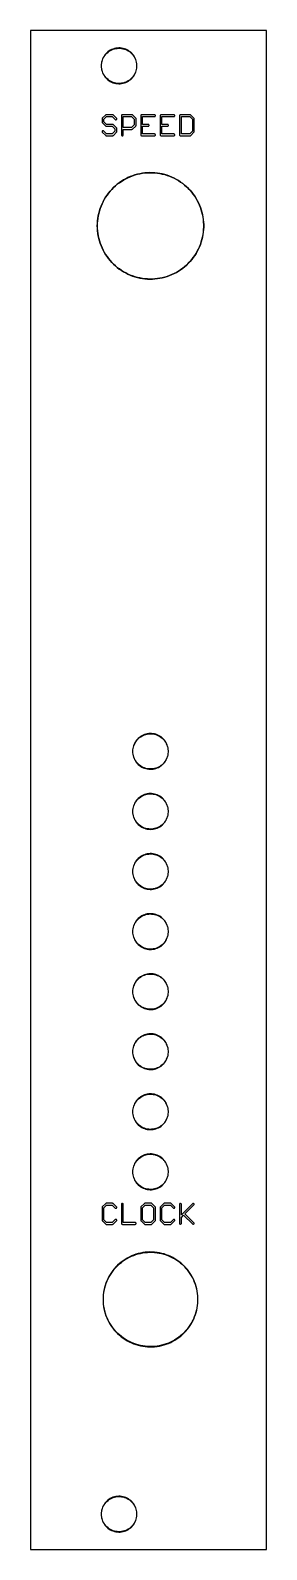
# Model space of a CAD drawing. Extents: x 3 to 23, y 9 to 138.
import ezdxf

# ---------------------------------------------------------------- set-up
doc = ezdxf.new("R2010")
doc.units = 0

msp = doc.modelspace()

# ---------------------------------------------------------------- linework, layer by layer
at = {"color": 5, "true_color": 0x0000ff}
msp.add_polyline3d([(23.32228, 9.25322, 0), (23.32228, 137.75436, 0), (3.3401, 137.75436, 0), (3.3401, 9.25322, 0), (23.32228, 9.25322, 0)], close=True, dxfattribs=at)
at = {"color": 34, "true_color": 0x008000}
for points in [[(3.3401, 9.25322, 0), (23.32228, 9.25322, 0), (23.32228, 137.75436, 0), (3.3401, 137.75436, 0), (3.3401, 9.25322, 0)], [(10.68832, 136.26083, 0), (10.5664, 136.24305, 0), (10.56247, 136.24243, 0), (10.44309, 136.21449, 0), (10.32625, 136.17893, 0), (10.21195, 136.13321, 0), (10.20841, 136.1314, 0), (10.09919, 136.07552, 0), (9.99505, 136.01203, 0), (9.89852, 135.93837, 0), (9.80455, 135.85709, 0), (9.71538, 135.76792, 0), (9.63918, 135.67393, 0), (9.56805, 135.57488, 0), (9.50456, 135.4682, 0), (9.50276, 135.46466, 0), (9.45196, 135.3529, 0), (9.40624, 135.2386, 0), (9.37322, 135.12176, 0), (9.34782, 135.00237, 0), (9.34719, 134.99846, 0), (9.33195, 134.87654, 0), (9.32687, 134.75461, 0), (9.33195, 134.6327, 0), (9.34719, 134.51077, 0), (9.34782, 134.50684, 0), (9.37322, 134.38747, 0), (9.40624, 134.27063, 0), (9.45196, 134.15633, 0), (9.50276, 134.04457, 0), (9.50456, 134.04103, 0), (9.56805, 133.93435, 0), (9.63918, 133.83528, 0), (9.71538, 133.74131, 0), (9.71819, 133.73849, 0), (9.71821, 133.73848, 0), (9.80455, 133.65214, 0), (9.89852, 133.57086, 0), (9.99505, 133.4972, 0), (10.09919, 133.43369, 0), (10.20841, 133.37782, 0), (10.21195, 133.37602, 0), (10.32625, 133.3303, 0), (10.44309, 133.29473, 0), (10.56247, 133.26679, 0), (10.5664, 133.26618, 0), (10.68832, 133.2484, 0), (10.81023, 133.24078, 0), (10.93216, 133.24331, 0), (11.05408, 133.25602, 0), (11.058, 133.25664, 0), (11.17992, 133.2795, 0), (11.29676, 133.30998, 0), (11.41106, 133.35316, 0), (11.52282, 133.40396, 0), (11.52636, 133.40575, 0), (11.63304, 133.46418, 0), (11.73464, 133.53276, 0), (11.83116, 133.60896, 0), (11.92006, 133.69278, 0), (11.92287, 133.69559, 0), (12.00415, 133.78702, 0), (12.08035, 133.88355, 0), (12.14639, 133.98768, 0), (12.20227, 134.09691, 0), (12.20407, 134.10045, 0), (12.25487, 134.21221, 0), (12.29297, 134.32651, 0), (12.32345, 134.44589, 0), (12.34377, 134.56781, 0), (12.3444, 134.57173, 0), (12.35456, 134.69366, 0), (12.35456, 134.81557, 0), (12.3444, 134.9375, 0), (12.34377, 134.94142, 0), (12.32345, 135.06334, 0), (12.29297, 135.18271, 0), (12.25487, 135.29702, 0), (12.20407, 135.40878, 0), (12.20227, 135.41232, 0), (12.14639, 135.52153, 0), (12.08035, 135.62567, 0), (12.00415, 135.72219, 0), (11.92287, 135.81364, 0), (11.92006, 135.81645, 0), (11.83116, 135.90027, 0), (11.73464, 135.97647, 0), (11.63304, 136.04505, 0), (11.52636, 136.10346, 0), (11.52282, 136.10526, 0), (11.41106, 136.15607, 0), (11.29676, 136.19925, 0), (11.17992, 136.22972, 0), (11.058, 136.25259, 0), (11.05408, 136.25322, 0), (10.93216, 136.26592, 0), (10.81023, 136.26845, 0), (10.68832, 136.26083, 0)], [(11.0528, 133.28129, 0), (10.93216, 133.26871, 0), (10.81023, 133.26618, 0), (10.68832, 133.2738, 0), (10.56977, 133.29108, 0), (10.45093, 133.31889, 0), (10.33409, 133.35445, 0), (10.21994, 133.40011, 0), (10.11412, 133.45425, 0), (10.00998, 133.51775, 0), (9.91346, 133.59141, 0), (9.81955, 133.67262, 0), (9.73593, 133.75624, 0), (9.65973, 133.85022, 0), (9.5886, 133.94927, 0), (9.52592, 134.0546, 0), (9.47611, 134.16417, 0), (9.43038, 134.27848, 0), (9.39737, 134.39532, 0), (9.37232, 134.51301, 0), (9.35736, 134.6327, 0), (9.35228, 134.75461, 0), (9.35736, 134.87654, 0), (9.37232, 134.99622, 0), (9.39737, 135.11391, 0), (9.43038, 135.23075, 0), (9.47611, 135.34504, 0), (9.52594, 135.45466, 0), (9.5886, 135.55994, 0), (9.65973, 135.65901, 0), (9.73593, 135.75299, 0), (9.81948, 135.83654, 0), (9.91346, 135.91782, 0), (10.00998, 135.99148, 0), (10.11412, 136.05498, 0), (10.21994, 136.10912, 0), (10.33409, 136.15477, 0), (10.45093, 136.19034, 0), (10.56977, 136.21815, 0), (10.68832, 136.23543, 0), (10.81023, 136.24305, 0), (10.93216, 136.24052, 0), (11.05268, 136.22797, 0), (11.17207, 136.20558, 0), (11.28891, 136.17509, 0), (11.40321, 136.13192, 0), (11.51348, 136.0818, 0), (11.61811, 136.02449, 0), (11.71971, 135.95592, 0), (11.81623, 135.87972, 0), (11.90326, 135.79766, 0), (11.9836, 135.70727, 0), (12.0598, 135.61075, 0), (12.12584, 135.50661, 0), (12.17997, 135.40081, 0), (12.23072, 135.28917, 0), (12.26882, 135.17487, 0), (12.2993, 135.05549, 0), (12.31903, 134.93708, 0), (12.32915, 134.81557, 0), (12.32915, 134.69366, 0), (12.31903, 134.57215, 0), (12.2993, 134.45374, 0), (12.26882, 134.33436, 0), (12.23072, 134.22005, 0), (12.18001, 134.1085, 0), (12.12584, 134.00262, 0), (12.0598, 133.89848, 0), (11.9836, 133.80196, 0), (11.9032, 133.71151, 0), (11.81623, 133.62951, 0), (11.71971, 133.55331, 0), (11.61811, 133.48473, 0), (11.51348, 133.42743, 0), (11.40321, 133.37731, 0), (11.28891, 133.33412, 0), (11.17207, 133.30365, 0), (11.0528, 133.28129, 0)], [(9.78636, 129.80416, 0), (9.56056, 130.02996, 0), (9.56056, 130.24129, 0), (9.78636, 130.46709, 0), (10.26693, 130.46709, 0), (10.52415, 130.20987, 0), (10.54539, 130.19904, 0), (10.56894, 130.19531, 0), (10.59248, 130.19904, 0), (10.61372, 130.20987, 0), (10.63058, 130.22673, 0), (10.64141, 130.24797, 0), (10.64514, 130.27151, 0), (10.64141, 130.29506, 0), (10.63058, 130.3163, 0), (10.35881, 130.58806, 0), (10.3588, 130.58808, 0), (10.34193, 130.60494, 0), (10.3207, 130.61577, 0), (10.29716, 130.61949, 0), (9.75614, 130.61949, 0), (9.73259, 130.61577, 0), (9.71135, 130.60494, 0), (9.42271, 130.3163, 0), (9.41188, 130.29506, 0), (9.40816, 130.27151, 0), (9.40816, 129.99974, 0), (9.41188, 129.97619, 0), (9.42271, 129.95495, 0), (9.43957, 129.93808, 0), (9.43959, 129.93807, 0), (9.69448, 129.68318, 0), (9.69449, 129.68316, 0), (9.71135, 129.66631, 0), (9.73259, 129.65548, 0), (9.75614, 129.65176, 0), (10.26706, 129.65176, 0), (10.49274, 129.42819, 0), (10.49274, 129.21717, 0), (10.26693, 128.99135, 0), (9.78636, 128.99135, 0), (9.52914, 129.24858, 0), (9.50789, 129.25941, 0), (9.48436, 129.26314, 0), (9.46081, 129.25941, 0), (9.43957, 129.24858, 0), (9.42271, 129.23172, 0), (9.41188, 129.21047, 0), (9.40816, 129.18694, 0), (9.41188, 129.16339, 0), (9.42271, 129.14214, 0), (9.71135, 128.85351, 0), (9.73259, 128.84268, 0), (9.75614, 128.83895, 0), (10.29716, 128.83895, 0), (10.3207, 128.84268, 0), (10.34193, 128.85351, 0), (10.3588, 128.87037, 0), (10.35881, 128.87039, 0), (10.63058, 129.14214, 0), (10.64141, 129.16339, 0), (10.64514, 129.18694, 0), (10.64514, 129.45872, 0), (10.64141, 129.48226, 0), (10.63058, 129.5035, 0), (10.61372, 129.52036, 0), (10.34193, 129.7896, 0), (10.3207, 129.80043, 0), (10.29716, 129.80416, 0), (9.78636, 129.80416, 0)], [(11.959, 129.38623, 0), (11.98024, 129.39707, 0), (12.25202, 129.66631, 0), (12.26888, 129.68316, 0), (12.27971, 129.70441, 0), (12.28344, 129.72796, 0), (12.28344, 130.27151, 0), (12.27971, 130.29506, 0), (12.26888, 130.3163, 0), (11.98024, 130.60494, 0), (11.959, 130.61577, 0), (11.93546, 130.61949, 0), (11.12266, 130.61949, 0), (11.09911, 130.61577, 0), (11.07787, 130.60494, 0), (11.06101, 130.58808, 0), (11.05018, 130.56684, 0), (11.04646, 130.54329, 0), (11.04646, 128.91515, 0), (11.05018, 128.8916, 0), (11.06101, 128.87037, 0), (11.07787, 128.85351, 0), (11.09911, 128.84268, 0), (11.12266, 128.83895, 0), (11.1462, 128.84268, 0), (11.16744, 128.85351, 0), (11.1843, 128.87037, 0), (11.19513, 128.8916, 0), (11.19886, 128.91515, 0), (11.19886, 129.38252, 0), (11.93546, 129.38252, 0), (11.959, 129.38623, 0)], [(11.90537, 129.53492, 0), (11.19886, 129.53492, 0), (11.19886, 130.46709, 0), (11.90523, 130.46709, 0), (12.13104, 130.24128, 0), (12.13104, 129.75848, 0), (11.90537, 129.53492, 0)], [(13.843, 128.83895, 0), (13.86654, 128.84268, 0), (13.88778, 128.85351, 0), (13.90464, 128.87037, 0), (13.91547, 128.8916, 0), (13.9192, 128.91515, 0), (13.91547, 128.9387, 0), (13.90464, 128.95993, 0), (13.88778, 128.9768, 0), (13.86654, 128.98763, 0), (13.843, 128.99135, 0), (12.83462, 128.99135, 0), (12.83462, 129.65176, 0), (13.30198, 129.65176, 0), (13.32552, 129.65548, 0), (13.34676, 129.66631, 0), (13.36362, 129.68316, 0), (13.37445, 129.70441, 0), (13.37818, 129.72796, 0), (13.37445, 129.7515, 0), (13.36362, 129.77274, 0), (13.34676, 129.7896, 0), (13.32552, 129.80043, 0), (13.30198, 129.80416, 0), (12.83462, 129.80416, 0), (12.83462, 130.46709, 0), (13.843, 130.46709, 0), (13.86654, 130.47082, 0), (13.88778, 130.48165, 0), (13.90464, 130.49851, 0), (13.91547, 130.51974, 0), (13.9192, 130.54329, 0), (13.91547, 130.56684, 0), (13.90464, 130.58808, 0), (13.88778, 130.60494, 0), (13.86654, 130.61577, 0), (13.843, 130.61949, 0), (12.75842, 130.61949, 0), (12.73487, 130.61577, 0), (12.71363, 130.60494, 0), (12.69677, 130.58808, 0), (12.68594, 130.56684, 0), (12.68222, 130.54329, 0), (12.68222, 128.91515, 0), (12.68594, 128.8916, 0), (12.69677, 128.87037, 0), (12.71363, 128.85351, 0), (12.73487, 128.84268, 0), (12.75842, 128.83895, 0), (13.843, 128.83895, 0)], [(15.4813, 128.83895, 0), (15.50484, 128.84268, 0), (15.52608, 128.85351, 0), (15.54294, 128.87037, 0), (15.55377, 128.8916, 0), (15.5575, 128.91515, 0), (15.55377, 128.9387, 0), (15.54294, 128.95993, 0), (15.52608, 128.9768, 0), (15.50484, 128.98763, 0), (15.4813, 128.99135, 0), (14.47291, 128.99135, 0), (14.47291, 129.65176, 0), (14.93773, 129.65176, 0), (14.96128, 129.65548, 0), (14.98252, 129.66631, 0), (14.99938, 129.68316, 0), (15.01021, 129.70441, 0), (15.01393, 129.72796, 0), (15.01021, 129.7515, 0), (14.99938, 129.77274, 0), (14.98252, 129.7896, 0), (14.96128, 129.80043, 0), (14.93773, 129.80416, 0), (14.47291, 129.80416, 0), (14.47291, 130.46709, 0), (15.4813, 130.46709, 0), (15.50484, 130.47082, 0), (15.52608, 130.48165, 0), (15.54294, 130.49851, 0), (15.55377, 130.51974, 0), (15.5575, 130.54329, 0), (15.55377, 130.56684, 0), (15.54294, 130.58808, 0), (15.52608, 130.60494, 0), (15.50484, 130.61577, 0), (15.4813, 130.61949, 0), (14.39671, 130.61949, 0), (14.37317, 130.61577, 0), (14.35193, 130.60494, 0), (14.33507, 130.58808, 0), (14.32424, 130.56684, 0), (14.32051, 130.54329, 0), (14.32051, 128.91515, 0), (14.32424, 128.8916, 0), (14.33507, 128.87037, 0), (14.35193, 128.85351, 0), (14.37317, 128.84268, 0), (14.39671, 128.83895, 0), (15.4813, 128.83895, 0)], [(16.03248, 130.61949, 0), (16.00893, 130.61577, 0), (15.98769, 130.60494, 0), (15.97083, 130.58808, 0), (15.96, 130.56684, 0), (15.95628, 130.54329, 0), (15.95628, 128.91515, 0), (15.96, 128.8916, 0), (15.97083, 128.87037, 0), (15.98769, 128.85351, 0), (16.00893, 128.84268, 0), (16.03248, 128.83895, 0), (16.84781, 128.83895, 0), (16.87136, 128.84268, 0), (16.8926, 128.85351, 0), (16.90946, 128.87037, 0), (17.1787, 129.14214, 0), (17.18953, 129.16339, 0), (17.19325, 129.18694, 0), (17.19325, 130.27151, 0), (17.18953, 130.29506, 0), (17.1787, 130.3163, 0), (16.90946, 130.58808, 0), (16.8926, 130.60494, 0), (16.87136, 130.61577, 0), (16.84781, 130.61949, 0), (16.03248, 130.61949, 0)], [(16.81729, 128.99135, 0), (16.10868, 128.99135, 0), (16.10868, 130.46709, 0), (16.81729, 130.46709, 0), (17.04085, 130.24142, 0), (17.04085, 129.21703, 0), (16.81729, 128.99135, 0)], [(13.2334, 125.71349, 0), (13.02258, 125.69571, 0), (12.81175, 125.66776, 0), (12.81136, 125.6677, 0), (12.60308, 125.6296, 0), (12.3948, 125.58388, 0), (12.18906, 125.52546, 0), (11.9884, 125.45942, 0), (11.79028, 125.38322, 0), (11.5947, 125.29686, 0), (11.4042, 125.20288, 0), (11.40385, 125.2027, 0), (11.21843, 125.1011, 0), (11.03809, 124.9868, 0), (10.86283, 124.86742, 0), (10.69265, 124.73788, 0), (10.53009, 124.60326, 0), (10.37261, 124.45848, 0), (10.37233, 124.4582, 0), (10.225, 124.3058, 0), (10.08277, 124.14832, 0), (9.94815, 123.98322, 0), (9.82114, 123.81304, 0), (9.70177, 123.63778, 0), (9.59254, 123.4549, 0), (9.49095, 123.26694, 0), (9.49077, 123.26659, 0), (9.39933, 123.07609, 0), (9.31551, 122.88051, 0), (9.24185, 122.67985, 0), (9.17835, 122.47919, 0), (9.12247, 122.27345, 0), (9.07929, 122.06517, 0), (9.07921, 122.06477, 0), (9.07921, 122.06476, 0), (9.04373, 121.85435, 0), (9.04367, 121.85395, 0), (9.01826, 121.64314, 0), (9.00301, 121.43232, 0), (8.99795, 121.21896, 0), (9.00301, 121.0056, 0), (9.01826, 120.79477, 0), (9.04367, 120.58395, 0), (9.04373, 120.58356, 0), (9.07922, 120.37317, 0), (9.07921, 120.37313, 0), (9.07929, 120.37274, 0), (9.12247, 120.16446, 0), (9.17835, 119.95872, 0), (9.24185, 119.75806, 0), (9.31551, 119.5574, 0), (9.39933, 119.36182, 0), (9.3995, 119.36147, 0), (9.49077, 119.17132, 0), (9.49095, 119.17097, 0), (9.59254, 118.98301, 0), (9.70177, 118.80013, 0), (9.82114, 118.62487, 0), (9.94815, 118.45469, 0), (10.08277, 118.28959, 0), (10.225, 118.13211, 0), (10.37233, 117.97971, 0), (10.37261, 117.97943, 0), (10.53009, 117.83465, 0), (10.69265, 117.70003, 0), (10.86283, 117.57049, 0), (11.03809, 117.45111, 0), (11.21843, 117.33681, 0), (11.40385, 117.23521, 0), (11.4042, 117.23503, 0), (11.5947, 117.14105, 0), (11.79028, 117.05469, 0), (11.9884, 116.97849, 0), (12.18906, 116.91245, 0), (12.3948, 116.85403, 0), (12.60308, 116.80831, 0), (12.81136, 116.77021, 0), (12.81175, 116.77014, 0), (13.02258, 116.7422, 0), (13.2334, 116.72443, 0), (13.44676, 116.71681, 0), (13.66011, 116.71935, 0), (13.87094, 116.73204, 0), (14.0843, 116.75491, 0), (14.08469, 116.75497, 0), (14.29256, 116.78792, 0), (14.29258, 116.78792, 0), (14.29297, 116.78799, 0), (14.50125, 116.82863, 0), (14.70699, 116.88197, 0), (14.91273, 116.94293, 0), (15.11085, 117.01405, 0), (15.30897, 117.09533, 0), (15.50201, 117.18677, 0), (15.50236, 117.18695, 0), (15.69032, 117.28601, 0), (15.8732, 117.39269, 0), (16.05099, 117.50953, 0), (16.22372, 117.63399, 0), (16.38882, 117.76607, 0), (16.54883, 117.90577, 0), (16.70123, 118.05309, 0), (16.70151, 118.05337, 0), (16.84884, 118.20831, 0), (16.986, 118.37087, 0), (17.11808, 118.53851, 0), (17.23999, 118.71123, 0), (17.35429, 118.89157, 0), (17.45844, 119.07699, 0), (17.5575, 119.26495, 0), (17.55768, 119.2653, 0), (17.64404, 119.45834, 0), (17.72278, 119.65646, 0), (17.79136, 119.85712, 0), (17.85232, 120.06286, 0), (17.90058, 120.2686, 0), (17.94122, 120.47688, 0), (17.94128, 120.47728, 0), (17.97177, 120.6881, 0), (17.99209, 120.90146, 0), (18.00225, 121.11228, 0), (18.00225, 121.32564, 0), (17.99209, 121.53646, 0), (17.97177, 121.74982, 0), (17.94128, 121.96063, 0), (17.94122, 121.96103, 0), (17.90058, 122.16931, 0), (17.85232, 122.37505, 0), (17.79136, 122.58079, 0), (17.72278, 122.78145, 0), (17.64404, 122.97957, 0), (17.55768, 123.17261, 0), (17.5575, 123.17296, 0), (17.45862, 123.36057, 0), (17.45844, 123.36092, 0), (17.35429, 123.54634, 0), (17.23999, 123.72668, 0), (17.11808, 123.8994, 0), (16.986, 124.06704, 0), (16.84884, 124.2296, 0), (16.70151, 124.38454, 0), (16.70123, 124.38482, 0), (16.54883, 124.53214, 0), (16.38882, 124.67184, 0), (16.22372, 124.80392, 0), (16.05099, 124.92838, 0), (15.8732, 125.04522, 0), (15.69032, 125.1519, 0), (15.50236, 125.25096, 0), (15.50201, 125.25114, 0), (15.30897, 125.34258, 0), (15.11085, 125.42386, 0), (14.91273, 125.49498, 0), (14.70699, 125.55594, 0), (14.50125, 125.60928, 0), (14.29297, 125.64992, 0), (14.08469, 125.68294, 0), (14.0843, 125.68301, 0), (13.87094, 125.70586, 0), (13.66011, 125.71856, 0), (13.44676, 125.72111, 0), (13.2334, 125.71349, 0)], [(13.87094, 116.73459, 0), (13.66011, 116.72189, 0), (13.44676, 116.71935, 0), (13.2334, 116.72697, 0), (13.02258, 116.74474, 0), (12.81181, 116.77268, 0), (12.60387, 116.81072, 0), (12.39559, 116.85644, 0), (12.18985, 116.91486, 0), (11.98919, 116.9809, 0), (11.79107, 117.0571, 0), (11.59549, 117.14346, 0), (11.40521, 117.23733, 0), (11.21992, 117.33886, 0), (11.03958, 117.45316, 0), (10.86432, 117.57254, 0), (10.69414, 117.70208, 0), (10.53158, 117.8367, 0), (10.37418, 117.9814, 0), (10.22706, 118.1336, 0), (10.08482, 118.29108, 0), (9.9502, 118.45618, 0), (9.8232, 118.62636, 0), (9.70382, 118.80162, 0), (9.5946, 118.9845, 0), (9.49311, 119.17226, 0), (9.40174, 119.36261, 0), (9.31792, 119.55819, 0), (9.24426, 119.75885, 0), (9.18075, 119.95951, 0), (9.12487, 120.16525, 0), (9.0817, 120.37353, 0), (9.0462, 120.58392, 0), (9.04621, 120.58395, 0), (9.02081, 120.79477, 0), (9.00555, 121.0056, 0), (9.00048, 121.21896, 0), (9.00555, 121.43232, 0), (9.02081, 121.64314, 0), (9.04621, 121.85395, 0), (9.0462, 121.85399, 0), (9.0817, 122.06438, 0), (9.12487, 122.27266, 0), (9.18075, 122.4784, 0), (9.24426, 122.67906, 0), (9.31792, 122.87972, 0), (9.40174, 123.0753, 0), (9.49311, 123.26565, 0), (9.5946, 123.45341, 0), (9.70382, 123.63629, 0), (9.8232, 123.81155, 0), (9.9502, 123.98173, 0), (10.08482, 124.14683, 0), (10.22706, 124.30431, 0), (10.37418, 124.45651, 0), (10.53158, 124.60121, 0), (10.69414, 124.73583, 0), (10.86432, 124.86537, 0), (11.03958, 124.98475, 0), (11.21992, 125.09905, 0), (11.40521, 125.20058, 0), (11.59549, 125.29445, 0), (11.79107, 125.38081, 0), (11.98919, 125.45701, 0), (12.18985, 125.52305, 0), (12.39559, 125.58147, 0), (12.60387, 125.62719, 0), (12.81181, 125.66523, 0), (13.02258, 125.69316, 0), (13.2334, 125.71094, 0), (13.44676, 125.71857, 0), (13.66011, 125.71602, 0), (13.87094, 125.70332, 0), (14.0843, 125.68046, 0), (14.08432, 125.68046, 0), (14.29218, 125.64751, 0), (14.50046, 125.60687, 0), (14.7062, 125.55353, 0), (14.91194, 125.49257, 0), (15.11006, 125.42145, 0), (15.30818, 125.34017, 0), (15.50114, 125.24877, 0), (15.68883, 125.14985, 0), (15.87171, 125.04317, 0), (16.04951, 124.92633, 0), (16.22223, 124.80187, 0), (16.38732, 124.66979, 0), (16.54735, 124.53009, 0), (16.69958, 124.38293, 0), (16.84678, 124.22811, 0), (16.98395, 124.06555, 0), (17.11602, 123.89791, 0), (17.23795, 123.72519, 0), (17.35225, 123.54485, 0), (17.45639, 123.35943, 0), (17.5553, 123.17176, 0), (17.64163, 122.97878, 0), (17.72037, 122.78066, 0), (17.78895, 122.58, 0), (17.84991, 122.37426, 0), (17.89817, 122.16852, 0), (17.93881, 121.96024, 0), (17.96922, 121.74982, 0), (17.98954, 121.53646, 0), (17.9997, 121.32564, 0), (17.9997, 121.11228, 0), (17.98954, 120.90146, 0), (17.96922, 120.6881, 0), (17.9388, 120.4776, 0), (17.89817, 120.26939, 0), (17.84991, 120.06365, 0), (17.78895, 119.85791, 0), (17.72037, 119.65725, 0), (17.64163, 119.45913, 0), (17.55527, 119.26609, 0), (17.45639, 119.07848, 0), (17.35225, 118.89306, 0), (17.23795, 118.71272, 0), (17.11602, 118.54, 0), (16.98395, 118.37236, 0), (16.84678, 118.2098, 0), (16.69958, 118.05498, 0), (16.54735, 117.90782, 0), (16.38732, 117.76812, 0), (16.22223, 117.63604, 0), (16.04951, 117.51158, 0), (15.87171, 117.39474, 0), (15.68883, 117.28806, 0), (15.50114, 117.18914, 0), (15.30818, 117.09774, 0), (15.11006, 117.01646, 0), (14.91194, 116.94534, 0), (14.7062, 116.88438, 0), (14.50046, 116.83104, 0), (14.29218, 116.7904, 0), (14.08432, 116.75745, 0), (14.0843, 116.75745, 0), (13.87094, 116.73459, 0)], [(13.34769, 78.27517, 0), (13.22578, 78.25739, 0), (13.22185, 78.25677, 0), (13.10247, 78.22883, 0), (12.98563, 78.19327, 0), (12.87133, 78.14755, 0), (12.86779, 78.14575, 0), (12.75857, 78.08987, 0), (12.65443, 78.02637, 0), (12.55791, 77.95271, 0), (12.46393, 77.87143, 0), (12.46112, 77.86862, 0), (12.37759, 77.78508, 0), (12.37757, 77.78507, 0), (12.37476, 77.78225, 0), (12.29856, 77.68828, 0), (12.22744, 77.58922, 0), (12.16394, 77.48254, 0), (12.16214, 77.479, 0), (12.11134, 77.36724, 0), (12.06562, 77.25293, 0), (12.0326, 77.1361, 0), (12.0072, 77.01672, 0), (12.00658, 77.0128, 0), (11.99134, 76.89088, 0), (11.98625, 76.76896, 0), (11.99134, 76.64703, 0), (12.00658, 76.52511, 0), (12.0072, 76.52119, 0), (12.0326, 76.40181, 0), (12.06562, 76.28497, 0), (12.11134, 76.17067, 0), (12.16214, 76.05891, 0), (12.16394, 76.05537, 0), (12.22744, 75.94869, 0), (12.29856, 75.84963, 0), (12.37476, 75.75565, 0), (12.46393, 75.66648, 0), (12.55791, 75.5852, 0), (12.65443, 75.51154, 0), (12.75857, 75.44804, 0), (12.86779, 75.39216, 0), (12.87133, 75.39036, 0), (12.98563, 75.34464, 0), (13.10247, 75.30907, 0), (13.22185, 75.28113, 0), (13.22578, 75.28052, 0), (13.34769, 75.26273, 0), (13.46962, 75.25511, 0), (13.59154, 75.25766, 0), (13.71346, 75.27036, 0), (13.71738, 75.27097, 0), (13.8393, 75.29384, 0), (13.95614, 75.32432, 0), (14.07044, 75.3675, 0), (14.1822, 75.4183, 0), (14.18574, 75.4201, 0), (14.29242, 75.47852, 0), (14.39402, 75.5471, 0), (14.49054, 75.6233, 0), (14.57944, 75.70712, 0), (14.58225, 75.70993, 0), (14.66353, 75.80137, 0), (14.73973, 75.89789, 0), (14.80577, 76.00203, 0), (14.86165, 76.11125, 0), (14.86345, 76.11479, 0), (14.91425, 76.22655, 0), (14.95235, 76.34085, 0), (14.98283, 76.46023, 0), (15.00315, 76.58215, 0), (15.00378, 76.58608, 0), (15.01394, 76.708, 0), (15.01394, 76.82991, 0), (15.00378, 76.95183, 0), (15.00315, 76.95576, 0), (14.98283, 77.07768, 0), (14.95235, 77.19705, 0), (14.91425, 77.31135, 0), (14.86345, 77.42312, 0), (14.86165, 77.42666, 0), (14.80577, 77.53588, 0), (14.73973, 77.64002, 0), (14.66353, 77.73654, 0), (14.58225, 77.82798, 0), (14.57944, 77.83078, 0), (14.49054, 77.91461, 0), (14.39402, 77.99081, 0), (14.29242, 78.05938, 0), (14.18574, 78.11781, 0), (14.1822, 78.1196, 0), (14.07044, 78.17041, 0), (13.95614, 78.21359, 0), (13.8393, 78.24406, 0), (13.71738, 78.26693, 0), (13.71346, 78.26755, 0), (13.59154, 78.28024, 0), (13.46962, 78.28279, 0), (13.34769, 78.27517, 0)], [(13.71218, 75.29563, 0), (13.59154, 75.28305, 0), (13.46962, 75.28051, 0), (13.34769, 75.28812, 0), (13.22905, 75.30544, 0), (13.11032, 75.33323, 0), (12.99348, 75.36879, 0), (12.87928, 75.41447, 0), (12.7735, 75.46859, 0), (12.66936, 75.53209, 0), (12.57284, 75.60575, 0), (12.47893, 75.68696, 0), (12.39531, 75.77058, 0), (12.31911, 75.86456, 0), (12.24799, 75.96362, 0), (12.1853, 76.06894, 0), (12.13549, 76.17852, 0), (12.08977, 76.29282, 0), (12.05675, 76.40966, 0), (12.03169, 76.52744, 0), (12.01674, 76.64703, 0), (12.01166, 76.76896, 0), (12.01674, 76.89088, 0), (12.03169, 77.01045, 0), (12.05675, 77.12824, 0), (12.08977, 77.24509, 0), (12.13549, 77.35939, 0), (12.1853, 77.46896, 0), (12.24799, 77.57429, 0), (12.31911, 77.67335, 0), (12.39531, 77.76733, 0), (12.47886, 77.85088, 0), (12.57284, 77.93216, 0), (12.66936, 78.00582, 0), (12.7735, 78.06932, 0), (12.87928, 78.12344, 0), (12.99348, 78.16912, 0), (13.11032, 78.20468, 0), (13.22915, 78.23249, 0), (13.34769, 78.24978, 0), (13.46962, 78.2574, 0), (13.59154, 78.25485, 0), (13.71206, 78.24231, 0), (13.83145, 78.21992, 0), (13.94829, 78.18944, 0), (14.06259, 78.14626, 0), (14.17286, 78.09614, 0), (14.27749, 78.03883, 0), (14.37909, 77.97026, 0), (14.47561, 77.89406, 0), (14.56264, 77.812, 0), (14.64298, 77.72161, 0), (14.71918, 77.62509, 0), (14.78522, 77.52095, 0), (14.83939, 77.41507, 0), (14.8901, 77.30351, 0), (14.9282, 77.18921, 0), (14.95868, 77.06983, 0), (14.97839, 76.95153, 0), (14.98853, 76.82991, 0), (14.98853, 76.708, 0), (14.97839, 76.58636, 0), (14.95868, 76.46808, 0), (14.9282, 76.34869, 0), (14.8901, 76.23439, 0), (14.83939, 76.12284, 0), (14.78522, 76.01696, 0), (14.71918, 75.91282, 0), (14.64298, 75.8163, 0), (14.56258, 75.72585, 0), (14.47561, 75.64385, 0), (14.37909, 75.56765, 0), (14.27749, 75.49907, 0), (14.17276, 75.44172, 0), (14.06259, 75.39165, 0), (13.94829, 75.34847, 0), (13.83145, 75.31798, 0), (13.71218, 75.29563, 0)], [(13.34769, 73.19517, 0), (13.22578, 73.17739, 0), (13.22185, 73.17677, 0), (13.10247, 73.14883, 0), (12.98563, 73.11327, 0), (12.87133, 73.06755, 0), (12.86779, 73.06574, 0), (12.75857, 73.00987, 0), (12.65443, 72.94637, 0), (12.55791, 72.87271, 0), (12.46393, 72.79143, 0), (12.37476, 72.70226, 0), (12.29856, 72.60827, 0), (12.22744, 72.50922, 0), (12.16394, 72.40254, 0), (12.16214, 72.399, 0), (12.11134, 72.28724, 0), (12.06562, 72.17294, 0), (12.0326, 72.0561, 0), (12.0072, 71.93671, 0), (12.00658, 71.93279, 0), (11.99134, 71.81088, 0), (11.98625, 71.68895, 0), (11.99134, 71.56703, 0), (12.00658, 71.44512, 0), (12.0072, 71.44119, 0), (12.0326, 71.32181, 0), (12.06562, 71.20497, 0), (12.11134, 71.09067, 0), (12.16214, 70.97891, 0), (12.16394, 70.97537, 0), (12.22744, 70.86869, 0), (12.29856, 70.76963, 0), (12.37476, 70.67565, 0), (12.37757, 70.67283, 0), (12.37759, 70.67282, 0), (12.46393, 70.58647, 0), (12.55791, 70.5052, 0), (12.65443, 70.43154, 0), (12.75857, 70.36803, 0), (12.86779, 70.31216, 0), (12.87133, 70.31036, 0), (12.98563, 70.26464, 0), (13.10247, 70.22908, 0), (13.22185, 70.20113, 0), (13.22578, 70.20052, 0), (13.34769, 70.18274, 0), (13.46962, 70.17512, 0), (13.59154, 70.17766, 0), (13.71346, 70.19036, 0), (13.71738, 70.19098, 0), (13.8393, 70.21384, 0), (13.95614, 70.24432, 0), (14.07044, 70.28749, 0), (14.1822, 70.3383, 0), (14.18574, 70.3401, 0), (14.29242, 70.39852, 0), (14.39402, 70.4671, 0), (14.49054, 70.5433, 0), (14.57944, 70.62712, 0), (14.58225, 70.62993, 0), (14.66353, 70.72136, 0), (14.73973, 70.81789, 0), (14.80577, 70.92203, 0), (14.86165, 71.03125, 0), (14.86345, 71.03479, 0), (14.91425, 71.14655, 0), (14.95235, 71.26085, 0), (14.98283, 71.38023, 0), (15.00315, 71.50215, 0), (15.00378, 71.50608, 0), (15.01394, 71.62799, 0), (15.01394, 71.74992, 0), (15.00378, 71.87184, 0), (15.00315, 71.87576, 0), (14.98283, 71.99768, 0), (14.95235, 72.11705, 0), (14.91425, 72.23135, 0), (14.86345, 72.34312, 0), (14.86165, 72.34666, 0), (14.80577, 72.45587, 0), (14.73973, 72.56001, 0), (14.66353, 72.65654, 0), (14.58225, 72.74798, 0), (14.57944, 72.75078, 0), (14.49054, 72.83461, 0), (14.39402, 72.91081, 0), (14.29242, 72.97938, 0), (14.18574, 73.0378, 0), (14.1822, 73.03961, 0), (14.07044, 73.09041, 0), (13.95614, 73.13359, 0), (13.8393, 73.16406, 0), (13.71738, 73.18693, 0), (13.71346, 73.18755, 0), (13.59154, 73.20026, 0), (13.46962, 73.2028, 0), (13.34769, 73.19517, 0)], [(13.71206, 70.2156, 0), (13.59154, 70.20305, 0), (13.46962, 70.20052, 0), (13.34769, 70.20813, 0), (13.22915, 70.22542, 0), (13.11032, 70.25323, 0), (12.99348, 70.28879, 0), (12.87937, 70.33443, 0), (12.7735, 70.38858, 0), (12.66936, 70.45209, 0), (12.57284, 70.52575, 0), (12.47893, 70.60696, 0), (12.39532, 70.69056, 0), (12.39531, 70.69058, 0), (12.31911, 70.78456, 0), (12.24799, 70.88361, 0), (12.1853, 70.98894, 0), (12.13549, 71.09851, 0), (12.08977, 71.21281, 0), (12.05675, 71.32966, 0), (12.03169, 71.44745, 0), (12.01674, 71.56703, 0), (12.01166, 71.68895, 0), (12.01674, 71.81088, 0), (12.03169, 71.93046, 0), (12.05675, 72.04825, 0), (12.08977, 72.16509, 0), (12.13549, 72.27939, 0), (12.18528, 72.38893, 0), (12.24799, 72.49429, 0), (12.31911, 72.59335, 0), (12.39531, 72.68733, 0), (12.47886, 72.77088, 0), (12.57284, 72.85216, 0), (12.66936, 72.92582, 0), (12.7735, 72.98932, 0), (12.87937, 73.04347, 0), (12.99348, 73.08911, 0), (13.11032, 73.12468, 0), (13.22915, 73.15249, 0), (13.34769, 73.16978, 0), (13.46962, 73.1774, 0), (13.59154, 73.17486, 0), (13.71206, 73.16231, 0), (13.83145, 73.13992, 0), (13.94829, 73.10944, 0), (14.06259, 73.06626, 0), (14.17275, 73.01619, 0), (14.27749, 72.95883, 0), (14.37909, 72.89026, 0), (14.47561, 72.81406, 0), (14.56264, 72.732, 0), (14.64298, 72.64161, 0), (14.71918, 72.54509, 0), (14.78522, 72.44095, 0), (14.83939, 72.33507, 0), (14.8901, 72.22351, 0), (14.9282, 72.10921, 0), (14.95868, 71.98983, 0), (14.9784, 71.87152, 0), (14.98853, 71.74992, 0), (14.98853, 71.62799, 0), (14.97839, 71.50636, 0), (14.95868, 71.38808, 0), (14.9282, 71.2687, 0), (14.8901, 71.1544, 0), (14.83939, 71.04284, 0), (14.78522, 70.93696, 0), (14.71918, 70.83282, 0), (14.64298, 70.7363, 0), (14.56264, 70.6459, 0), (14.47561, 70.56385, 0), (14.37909, 70.48765, 0), (14.27749, 70.41907, 0), (14.17286, 70.36177, 0), (14.06259, 70.31165, 0), (13.94829, 70.26846, 0), (13.83145, 70.23799, 0), (13.71206, 70.2156, 0)], [(13.34769, 68.11517, 0), (13.22578, 68.09739, 0), (13.22185, 68.09677, 0), (13.10247, 68.06883, 0), (12.98563, 68.03327, 0), (12.87133, 67.98755, 0), (12.86779, 67.98575, 0), (12.75857, 67.92986, 0), (12.65443, 67.86637, 0), (12.55791, 67.79271, 0), (12.46393, 67.71142, 0), (12.46112, 67.70862, 0), (12.46111, 67.7086, 0), (12.37476, 67.62226, 0), (12.29856, 67.52827, 0), (12.22744, 67.42922, 0), (12.16394, 67.32254, 0), (12.16214, 67.319, 0), (12.11134, 67.20724, 0), (12.06562, 67.09294, 0), (12.0326, 66.9761, 0), (12.0072, 66.85672, 0), (12.00658, 66.8528, 0), (11.99134, 66.73088, 0), (11.98625, 66.60896, 0), (11.99134, 66.48703, 0), (12.00658, 66.36511, 0), (12.0072, 66.36118, 0), (12.0326, 66.24181, 0), (12.06562, 66.12497, 0), (12.11134, 66.01067, 0), (12.16214, 65.89891, 0), (12.16394, 65.89537, 0), (12.22744, 65.78869, 0), (12.29856, 65.68962, 0), (12.37476, 65.59565, 0), (12.46111, 65.5093, 0), (12.46112, 65.50928, 0), (12.46393, 65.50648, 0), (12.55791, 65.4252, 0), (12.65443, 65.35154, 0), (12.75857, 65.28803, 0), (12.86779, 65.23215, 0), (12.87133, 65.23036, 0), (12.98563, 65.18464, 0), (13.10247, 65.14908, 0), (13.22185, 65.12114, 0), (13.22578, 65.12052, 0), (13.34769, 65.10274, 0), (13.46962, 65.09511, 0), (13.59154, 65.09766, 0), (13.71346, 65.11036, 0), (13.71738, 65.11098, 0), (13.8393, 65.13384, 0), (13.95614, 65.16432, 0), (14.07044, 65.2075, 0), (14.1822, 65.2583, 0), (14.18574, 65.26009, 0), (14.29242, 65.31852, 0), (14.39402, 65.3871, 0), (14.49054, 65.4633, 0), (14.57944, 65.54712, 0), (14.58225, 65.54993, 0), (14.66353, 65.64136, 0), (14.73973, 65.73788, 0), (14.80577, 65.84202, 0), (14.86165, 65.95125, 0), (14.86345, 65.95479, 0), (14.91425, 66.06655, 0), (14.95235, 66.18085, 0), (14.98283, 66.30023, 0), (15.00315, 66.42215, 0), (15.00378, 66.42608, 0), (15.01394, 66.548, 0), (15.01394, 66.66991, 0), (15.00378, 66.79183, 0), (15.00315, 66.79576, 0), (14.98283, 66.91768, 0), (14.95235, 67.03706, 0), (14.91425, 67.15136, 0), (14.86345, 67.26312, 0), (14.86165, 67.26666, 0), (14.80577, 67.37587, 0), (14.73973, 67.48002, 0), (14.66353, 67.57653, 0), (14.58225, 67.66798, 0), (14.57944, 67.67079, 0), (14.49054, 67.75461, 0), (14.39402, 67.83081, 0), (14.29242, 67.89939, 0), (14.18574, 67.9578, 0), (14.1822, 67.95961, 0), (14.07044, 68.0104, 0), (13.95614, 68.05359, 0), (13.8393, 68.08407, 0), (13.71738, 68.10693, 0), (13.71346, 68.10755, 0), (13.59154, 68.12025, 0), (13.46962, 68.1228, 0), (13.34769, 68.11517, 0)], [(13.71206, 65.1356, 0), (13.59154, 65.12305, 0), (13.46962, 65.12051, 0), (13.34769, 65.12813, 0), (13.22915, 65.14542, 0), (13.11032, 65.17323, 0), (12.99348, 65.20878, 0), (12.87919, 65.25451, 0), (12.7735, 65.30858, 0), (12.66936, 65.37209, 0), (12.57284, 65.44575, 0), (12.47886, 65.52703, 0), (12.39531, 65.61058, 0), (12.31911, 65.70456, 0), (12.24799, 65.80361, 0), (12.1853, 65.90894, 0), (12.13549, 66.01851, 0), (12.08977, 66.13281, 0), (12.05675, 66.24966, 0), (12.03169, 66.36746, 0), (12.01674, 66.48703, 0), (12.01166, 66.60896, 0), (12.01674, 66.73088, 0), (12.03169, 66.85045, 0), (12.05675, 66.96825, 0), (12.08977, 67.08508, 0), (12.13549, 67.19938, 0), (12.1853, 67.30897, 0), (12.24799, 67.41428, 0), (12.31911, 67.51335, 0), (12.39527, 67.60728, 0), (12.47886, 67.69088, 0), (12.57284, 67.77216, 0), (12.66936, 67.84582, 0), (12.7735, 67.90931, 0), (12.87918, 67.96339, 0), (12.99348, 68.00912, 0), (13.11032, 68.04468, 0), (13.22915, 68.07249, 0), (13.34769, 68.08978, 0), (13.46962, 68.09739, 0), (13.59154, 68.09486, 0), (13.71206, 68.08231, 0), (13.83145, 68.05992, 0), (13.94829, 68.02943, 0), (14.06259, 67.98626, 0), (14.17276, 67.93618, 0), (14.27749, 67.87884, 0), (14.37909, 67.81026, 0), (14.47561, 67.73406, 0), (14.56253, 67.65211, 0), (14.64298, 67.56161, 0), (14.71918, 67.46509, 0), (14.78522, 67.36095, 0), (14.83943, 67.25499, 0), (14.8901, 67.14351, 0), (14.9282, 67.02921, 0), (14.95868, 66.90983, 0), (14.97839, 66.79155, 0), (14.98853, 66.66991, 0), (14.98853, 66.548, 0), (14.97839, 66.42636, 0), (14.95868, 66.30808, 0), (14.9282, 66.1887, 0), (14.8901, 66.0744, 0), (14.83939, 65.96283, 0), (14.78522, 65.85696, 0), (14.71918, 65.75282, 0), (14.64298, 65.6563, 0), (14.56258, 65.56585, 0), (14.47561, 65.48385, 0), (14.37909, 65.40765, 0), (14.27749, 65.33907, 0), (14.17297, 65.28182, 0), (14.06259, 65.23165, 0), (13.94829, 65.18846, 0), (13.83145, 65.15799, 0), (13.71206, 65.1356, 0)], [(13.34769, 63.03518, 0), (13.22578, 63.0174, 0), (13.22185, 63.01677, 0), (13.10247, 62.98883, 0), (12.98563, 62.95327, 0), (12.87133, 62.90755, 0), (12.86779, 62.90575, 0), (12.75857, 62.84987, 0), (12.65443, 62.78637, 0), (12.55791, 62.71271, 0), (12.46393, 62.63143, 0), (12.37476, 62.54226, 0), (12.29856, 62.44828, 0), (12.22744, 62.34922, 0), (12.16394, 62.24254, 0), (12.16214, 62.239, 0), (12.11134, 62.12724, 0), (12.06562, 62.01294, 0), (12.0326, 61.8961, 0), (12.0072, 61.77672, 0), (12.00658, 61.7728, 0), (11.99134, 61.65087, 0), (11.98625, 61.52896, 0), (11.99134, 61.40704, 0), (12.00658, 61.28511, 0), (12.0072, 61.28119, 0), (12.0326, 61.16181, 0), (12.06562, 61.04497, 0), (12.11134, 60.93067, 0), (12.16214, 60.81891, 0), (12.16394, 60.81537, 0), (12.22744, 60.70869, 0), (12.29856, 60.60963, 0), (12.37476, 60.51565, 0), (12.46393, 60.42648, 0), (12.55791, 60.3452, 0), (12.65443, 60.27154, 0), (12.75857, 60.20804, 0), (12.86779, 60.15216, 0), (12.87133, 60.15036, 0), (12.98563, 60.10464, 0), (13.10247, 60.06908, 0), (13.22185, 60.04114, 0), (13.22578, 60.04051, 0), (13.34769, 60.02273, 0), (13.46962, 60.01512, 0), (13.59154, 60.01765, 0), (13.71346, 60.03035, 0), (13.71738, 60.03098, 0), (13.8393, 60.05384, 0), (13.95614, 60.08432, 0), (14.07044, 60.1275, 0), (14.1822, 60.1783, 0), (14.18574, 60.1801, 0), (14.29242, 60.23852, 0), (14.39402, 60.3071, 0), (14.49054, 60.3833, 0), (14.57944, 60.46712, 0), (14.58225, 60.46993, 0), (14.66353, 60.56137, 0), (14.73973, 60.65789, 0), (14.80577, 60.76203, 0), (14.86165, 60.87125, 0), (14.86345, 60.87479, 0), (14.91425, 60.98655, 0), (14.95235, 61.10085, 0), (14.98283, 61.22023, 0), (15.00315, 61.34215, 0), (15.00378, 61.34607, 0), (15.01394, 61.468, 0), (15.01394, 61.58991, 0), (15.00378, 61.71184, 0), (15.00315, 61.71576, 0), (14.98283, 61.83768, 0), (14.95235, 61.95706, 0), (14.91425, 62.07136, 0), (14.86345, 62.18312, 0), (14.86165, 62.18666, 0), (14.80577, 62.29588, 0), (14.73973, 62.40002, 0), (14.66353, 62.49654, 0), (14.58225, 62.58798, 0), (14.57944, 62.59079, 0), (14.49054, 62.67461, 0), (14.39402, 62.75081, 0), (14.29242, 62.81939, 0), (14.18574, 62.87781, 0), (14.1822, 62.87961, 0), (14.07044, 62.93041, 0), (13.95614, 62.97359, 0), (13.8393, 63.00407, 0), (13.71738, 63.02693, 0), (13.71346, 63.02756, 0), (13.59154, 63.04026, 0), (13.46962, 63.0428, 0), (13.34769, 63.03518, 0)], [(13.71218, 60.05563, 0), (13.59154, 60.04306, 0), (13.46962, 60.04052, 0), (13.34769, 60.04814, 0), (13.22904, 60.06544, 0), (13.11032, 60.09323, 0), (12.99348, 60.12879, 0), (12.87928, 60.17447, 0), (12.7735, 60.22859, 0), (12.66936, 60.29209, 0), (12.57284, 60.36575, 0), (12.47886, 60.44703, 0), (12.39531, 60.53058, 0), (12.31911, 60.62456, 0), (12.24799, 60.72362, 0), (12.1853, 60.82894, 0), (12.13549, 60.93852, 0), (12.08977, 61.05282, 0), (12.05675, 61.16966, 0), (12.03169, 61.28746, 0), (12.01674, 61.40704, 0), (12.01166, 61.52896, 0), (12.01674, 61.65087, 0), (12.03169, 61.77045, 0), (12.05675, 61.88825, 0), (12.08977, 62.00509, 0), (12.13549, 62.11939, 0), (12.1853, 62.22897, 0), (12.24799, 62.33429, 0), (12.31911, 62.43335, 0), (12.39531, 62.52733, 0), (12.47886, 62.61088, 0), (12.57284, 62.69216, 0), (12.66936, 62.76582, 0), (12.7735, 62.82932, 0), (12.87928, 62.88344, 0), (12.99348, 62.92912, 0), (13.11032, 62.96468, 0), (13.22915, 62.99249, 0), (13.34769, 63.00977, 0), (13.46962, 63.01739, 0), (13.59154, 63.01485, 0), (13.71206, 63.00231, 0), (13.83145, 62.97992, 0), (13.94829, 62.94944, 0), (14.06259, 62.90626, 0), (14.17286, 62.85614, 0), (14.27749, 62.79884, 0), (14.37909, 62.73026, 0), (14.47561, 62.65406, 0), (14.56258, 62.57206, 0), (14.64298, 62.48161, 0), (14.71918, 62.38509, 0), (14.78522, 62.28095, 0), (14.83939, 62.17507, 0), (14.8901, 62.06351, 0), (14.9282, 61.94921, 0), (14.95868, 61.82983, 0), (14.97839, 61.71154, 0), (14.98853, 61.58991, 0), (14.98853, 61.468, 0), (14.97839, 61.34637, 0), (14.95868, 61.22808, 0), (14.9282, 61.1087, 0), (14.8901, 60.9944, 0), (14.83939, 60.88284, 0), (14.78522, 60.77696, 0), (14.71918, 60.67282, 0), (14.64298, 60.5763, 0), (14.56258, 60.48585, 0), (14.47561, 60.40385, 0), (14.37909, 60.32765, 0), (14.27749, 60.25907, 0), (14.17286, 60.20177, 0), (14.06259, 60.15165, 0), (13.94829, 60.10847, 0), (13.83145, 60.07799, 0), (13.71218, 60.05563, 0)], [(13.34769, 57.95518, 0), (13.22578, 57.9374, 0), (13.22185, 57.93677, 0), (13.10247, 57.90883, 0), (12.98563, 57.87327, 0), (12.87133, 57.82755, 0), (12.86779, 57.82575, 0), (12.75857, 57.76987, 0), (12.65443, 57.70637, 0), (12.55791, 57.63271, 0), (12.46393, 57.55143, 0), (12.37476, 57.46226, 0), (12.29856, 57.36828, 0), (12.22744, 57.26922, 0), (12.16394, 57.16254, 0), (12.16214, 57.159, 0), (12.11134, 57.04724, 0), (12.06562, 56.93294, 0), (12.0326, 56.8161, 0), (12.0072, 56.69672, 0), (12.00658, 56.6928, 0), (11.99134, 56.57088, 0), (11.98625, 56.44895, 0), (11.99134, 56.32704, 0), (12.00658, 56.20512, 0), (12.0072, 56.20119, 0), (12.0326, 56.08181, 0), (12.06562, 55.96497, 0), (12.11134, 55.85067, 0), (12.16214, 55.73891, 0), (12.16394, 55.73537, 0), (12.22744, 55.62869, 0), (12.29856, 55.52963, 0), (12.37476, 55.43565, 0), (12.46393, 55.34648, 0), (12.55791, 55.2652, 0), (12.65443, 55.19154, 0), (12.75857, 55.12804, 0), (12.86779, 55.07216, 0), (12.87133, 55.07036, 0), (12.98563, 55.02464, 0), (13.10247, 54.98908, 0), (13.22185, 54.96114, 0), (13.22578, 54.96051, 0), (13.34769, 54.94274, 0), (13.46962, 54.93512, 0), (13.59154, 54.93766, 0), (13.71346, 54.95036, 0), (13.71738, 54.95098, 0), (13.8393, 54.97384, 0), (13.95614, 55.00432, 0), (14.07044, 55.0475, 0), (14.1822, 55.0983, 0), (14.18574, 55.1001, 0), (14.29242, 55.15852, 0), (14.39402, 55.2271, 0), (14.49054, 55.3033, 0), (14.57944, 55.38712, 0), (14.58225, 55.38993, 0), (14.66353, 55.48137, 0), (14.73973, 55.57789, 0), (14.80577, 55.68203, 0), (14.86165, 55.79125, 0), (14.86345, 55.79479, 0), (14.91425, 55.90655, 0), (14.95235, 56.02085, 0), (14.98283, 56.14023, 0), (15.00315, 56.26215, 0), (15.00378, 56.26607, 0), (15.01394, 56.388, 0), (15.01394, 56.50992, 0), (15.00378, 56.63184, 0), (15.00315, 56.63576, 0), (14.98283, 56.75768, 0), (14.95235, 56.87706, 0), (14.91425, 56.99136, 0), (14.86345, 57.10312, 0), (14.86165, 57.10666, 0), (14.80577, 57.21588, 0), (14.73973, 57.32002, 0), (14.66353, 57.41654, 0), (14.58225, 57.50798, 0), (14.57944, 57.51079, 0), (14.49054, 57.59461, 0), (14.39402, 57.67081, 0), (14.29242, 57.73939, 0), (14.18574, 57.79781, 0), (14.1822, 57.79961, 0), (14.07044, 57.85041, 0), (13.95614, 57.89359, 0), (13.8393, 57.92407, 0), (13.71738, 57.94693, 0), (13.71346, 57.94756, 0), (13.59154, 57.96026, 0), (13.46962, 57.96279, 0), (13.34769, 57.95518, 0)], [(13.71218, 54.97563, 0), (13.59154, 54.96306, 0), (13.46962, 54.96052, 0), (13.34769, 54.96814, 0), (13.22915, 54.98542, 0), (13.11032, 55.01323, 0), (12.99348, 55.04879, 0), (12.87928, 55.09447, 0), (12.7735, 55.14859, 0), (12.66936, 55.21209, 0), (12.57284, 55.28575, 0), (12.47886, 55.36703, 0), (12.39531, 55.45058, 0), (12.31911, 55.54456, 0), (12.24799, 55.64362, 0), (12.1853, 55.74894, 0), (12.13549, 55.85852, 0), (12.08977, 55.97282, 0), (12.05675, 56.08966, 0), (12.03169, 56.20744, 0), (12.01674, 56.32704, 0), (12.01166, 56.44895, 0), (12.01674, 56.57088, 0), (12.03169, 56.69045, 0), (12.05675, 56.80825, 0), (12.08977, 56.92509, 0), (12.13549, 57.03939, 0), (12.1853, 57.14897, 0), (12.24799, 57.25429, 0), (12.31911, 57.35335, 0), (12.39531, 57.44733, 0), (12.47886, 57.53088, 0), (12.57284, 57.61216, 0), (12.66936, 57.68582, 0), (12.7735, 57.74932, 0), (12.87928, 57.80344, 0), (12.99348, 57.84912, 0), (13.11032, 57.88468, 0), (13.22904, 57.91247, 0), (13.34769, 57.92977, 0), (13.46962, 57.93739, 0), (13.59154, 57.93485, 0), (13.71218, 57.92228, 0), (13.83145, 57.89992, 0), (13.94829, 57.86944, 0), (14.06259, 57.82626, 0), (14.17286, 57.77614, 0), (14.27749, 57.71884, 0), (14.37909, 57.65026, 0), (14.47561, 57.57406, 0), (14.56258, 57.49206, 0), (14.64298, 57.40161, 0), (14.71918, 57.30509, 0), (14.78522, 57.20095, 0), (14.83939, 57.09507, 0), (14.8901, 56.98351, 0), (14.9282, 56.86921, 0), (14.95868, 56.74983, 0), (14.9784, 56.63154, 0), (14.98853, 56.50992, 0), (14.98853, 56.388, 0), (14.97839, 56.26637, 0), (14.95868, 56.14808, 0), (14.9282, 56.0287, 0), (14.8901, 55.9144, 0), (14.83939, 55.80284, 0), (14.78522, 55.69696, 0), (14.71918, 55.59282, 0), (14.64298, 55.4963, 0), (14.56258, 55.40585, 0), (14.47561, 55.32385, 0), (14.37909, 55.24765, 0), (14.27749, 55.17907, 0), (14.17286, 55.12177, 0), (14.06259, 55.07165, 0), (13.94829, 55.02847, 0), (13.83145, 54.99799, 0), (13.71218, 54.97563, 0)], [(13.34769, 52.87518, 0), (13.22578, 52.85739, 0), (13.22185, 52.85677, 0), (13.10247, 52.82883, 0), (12.98563, 52.79327, 0), (12.87133, 52.74755, 0), (12.86779, 52.74575, 0), (12.75857, 52.68987, 0), (12.65443, 52.62637, 0), (12.55791, 52.55271, 0), (12.46393, 52.47143, 0), (12.37476, 52.38226, 0), (12.29856, 52.28828, 0), (12.22744, 52.18922, 0), (12.16394, 52.08254, 0), (12.16214, 52.079, 0), (12.11134, 51.96724, 0), (12.06562, 51.85294, 0), (12.0326, 51.7361, 0), (12.0072, 51.61672, 0), (12.00658, 51.6128, 0), (11.99134, 51.49088, 0), (11.98625, 51.36896, 0), (11.99134, 51.24703, 0), (12.00658, 51.12512, 0), (12.0072, 51.12119, 0), (12.0326, 51.00181, 0), (12.06562, 50.88497, 0), (12.11134, 50.77067, 0), (12.16214, 50.65891, 0), (12.16394, 50.65537, 0), (12.22744, 50.54869, 0), (12.29856, 50.44963, 0), (12.37476, 50.35565, 0), (12.46393, 50.26648, 0), (12.55791, 50.1852, 0), (12.65443, 50.11154, 0), (12.75857, 50.04804, 0), (12.86779, 49.99216, 0), (12.87133, 49.99036, 0), (12.98563, 49.94464, 0), (13.10247, 49.90908, 0), (13.22185, 49.88114, 0), (13.22578, 49.88051, 0), (13.34769, 49.86273, 0), (13.46962, 49.85512, 0), (13.59154, 49.85766, 0), (13.71346, 49.87035, 0), (13.71738, 49.87098, 0), (13.8393, 49.89384, 0), (13.95614, 49.92432, 0), (14.07044, 49.9675, 0), (14.1822, 50.0183, 0), (14.18574, 50.0201, 0), (14.29242, 50.07852, 0), (14.39402, 50.1471, 0), (14.49054, 50.2233, 0), (14.57944, 50.30712, 0), (14.58225, 50.30993, 0), (14.66353, 50.40137, 0), (14.73973, 50.49789, 0), (14.80577, 50.60203, 0), (14.86165, 50.71125, 0), (14.86345, 50.71479, 0), (14.91425, 50.82655, 0), (14.95235, 50.94085, 0), (14.98283, 51.06023, 0), (15.00315, 51.18215, 0), (15.00378, 51.18608, 0), (15.01394, 51.308, 0), (15.01394, 51.42992, 0), (15.00378, 51.55183, 0), (15.00315, 51.55576, 0), (14.98283, 51.67768, 0), (14.95235, 51.79706, 0), (14.91425, 51.91136, 0), (14.86345, 52.02312, 0), (14.86165, 52.02666, 0), (14.80577, 52.13588, 0), (14.73973, 52.24002, 0), (14.66353, 52.33654, 0), (14.58225, 52.42798, 0), (14.57944, 52.43079, 0), (14.49054, 52.51461, 0), (14.39402, 52.59081, 0), (14.29242, 52.65939, 0), (14.18574, 52.71781, 0), (14.1822, 52.71961, 0), (14.07044, 52.77041, 0), (13.95614, 52.81359, 0), (13.8393, 52.84407, 0), (13.71738, 52.86693, 0), (13.71346, 52.86756, 0), (13.59154, 52.88026, 0), (13.46962, 52.8828, 0), (13.34769, 52.87518, 0)], [(13.71218, 49.89563, 0), (13.59154, 49.88306, 0), (13.46962, 49.88052, 0), (13.34769, 49.88814, 0), (13.22915, 49.90542, 0), (13.11032, 49.93323, 0), (12.99348, 49.96879, 0), (12.87928, 50.01447, 0), (12.7735, 50.06859, 0), (12.66936, 50.13209, 0), (12.57284, 50.20575, 0), (12.47886, 50.28703, 0), (12.39531, 50.37058, 0), (12.31911, 50.46456, 0), (12.24799, 50.56362, 0), (12.1853, 50.66894, 0), (12.13549, 50.77852, 0), (12.08977, 50.89282, 0), (12.05675, 51.00966, 0), (12.03169, 51.12745, 0), (12.01674, 51.24703, 0), (12.01166, 51.36896, 0), (12.01674, 51.49088, 0), (12.03169, 51.61045, 0), (12.05675, 51.72825, 0), (12.08977, 51.84509, 0), (12.13549, 51.95939, 0), (12.1853, 52.06897, 0), (12.24799, 52.17429, 0), (12.31911, 52.27335, 0), (12.39531, 52.36733, 0), (12.47886, 52.45088, 0), (12.57284, 52.53216, 0), (12.66936, 52.60582, 0), (12.7735, 52.66932, 0), (12.87928, 52.72344, 0), (12.99348, 52.76912, 0), (13.11032, 52.80468, 0), (13.22904, 52.83247, 0), (13.34769, 52.84978, 0), (13.46962, 52.8574, 0), (13.59154, 52.85485, 0), (13.71206, 52.84231, 0), (13.83145, 52.81992, 0), (13.94829, 52.78944, 0), (14.06259, 52.74626, 0), (14.17286, 52.69614, 0), (14.27749, 52.63884, 0), (14.37909, 52.57026, 0), (14.47561, 52.49406, 0), (14.56258, 52.41206, 0), (14.64298, 52.32161, 0), (14.71918, 52.22509, 0), (14.78522, 52.12095, 0), (14.83939, 52.01507, 0), (14.8901, 51.90351, 0), (14.9282, 51.78921, 0), (14.95868, 51.66983, 0), (14.97839, 51.55155, 0), (14.98853, 51.42992, 0), (14.98853, 51.308, 0), (14.97839, 51.18636, 0), (14.95868, 51.06808, 0), (14.9282, 50.9487, 0), (14.8901, 50.8344, 0), (14.83939, 50.72284, 0), (14.78522, 50.61696, 0), (14.71918, 50.51282, 0), (14.64298, 50.4163, 0), (14.56258, 50.32585, 0), (14.47561, 50.24385, 0), (14.37909, 50.16765, 0), (14.27749, 50.09907, 0), (14.17286, 50.04177, 0), (14.06259, 49.99165, 0), (13.94829, 49.94847, 0), (13.83145, 49.91799, 0), (13.71218, 49.89563, 0)], [(13.34769, 47.79518, 0), (13.22578, 47.7774, 0), (13.22185, 47.77677, 0), (13.10247, 47.74883, 0), (12.98563, 47.71327, 0), (12.87133, 47.66755, 0), (12.86779, 47.66575, 0), (12.75857, 47.60987, 0), (12.65443, 47.54637, 0), (12.55791, 47.47271, 0), (12.46393, 47.39143, 0), (12.37476, 47.30226, 0), (12.29856, 47.20828, 0), (12.22744, 47.10922, 0), (12.16394, 47.00254, 0), (12.16214, 46.999, 0), (12.11134, 46.88724, 0), (12.06562, 46.77294, 0), (12.0326, 46.6561, 0), (12.0072, 46.53672, 0), (12.00658, 46.5328, 0), (11.99134, 46.41088, 0), (11.98625, 46.28896, 0), (11.99134, 46.16704, 0), (12.00658, 46.04512, 0), (12.0072, 46.04119, 0), (12.0326, 45.92181, 0), (12.06562, 45.80497, 0), (12.11134, 45.69067, 0), (12.16214, 45.57891, 0), (12.16394, 45.57537, 0), (12.22744, 45.46869, 0), (12.29856, 45.36963, 0), (12.37476, 45.27565, 0), (12.46393, 45.18648, 0), (12.55791, 45.1052, 0), (12.65443, 45.03154, 0), (12.75857, 44.96804, 0), (12.86779, 44.91216, 0), (12.87133, 44.91036, 0), (12.98563, 44.86464, 0), (13.10247, 44.82908, 0), (13.22185, 44.80114, 0), (13.22578, 44.80051, 0), (13.34769, 44.78274, 0), (13.46962, 44.77511, 0), (13.59154, 44.77766, 0), (13.71346, 44.79035, 0), (13.71738, 44.79098, 0), (13.8393, 44.81384, 0), (13.95614, 44.84432, 0), (14.07044, 44.8875, 0), (14.1822, 44.9383, 0), (14.18574, 44.9401, 0), (14.29242, 44.99852, 0), (14.39402, 45.0671, 0), (14.49054, 45.1433, 0), (14.57944, 45.22712, 0), (14.58225, 45.22993, 0), (14.66353, 45.32137, 0), (14.73973, 45.41789, 0), (14.80577, 45.52203, 0), (14.86165, 45.63125, 0), (14.86345, 45.63479, 0), (14.91425, 45.74655, 0), (14.95235, 45.86085, 0), (14.98283, 45.98023, 0), (15.00315, 46.10215, 0), (15.00378, 46.10608, 0), (15.01394, 46.228, 0), (15.01394, 46.34992, 0), (15.00378, 46.47183, 0), (15.00315, 46.47576, 0), (14.98283, 46.59768, 0), (14.95235, 46.71706, 0), (14.91425, 46.83136, 0), (14.86345, 46.94312, 0), (14.86165, 46.94666, 0), (14.80577, 47.05588, 0), (14.73973, 47.16002, 0), (14.66353, 47.25654, 0), (14.58225, 47.34798, 0), (14.57944, 47.35079, 0), (14.49054, 47.43461, 0), (14.39402, 47.51081, 0), (14.29242, 47.57939, 0), (14.18574, 47.63781, 0), (14.1822, 47.63961, 0), (14.07044, 47.69041, 0), (13.95614, 47.73359, 0), (13.8393, 47.76407, 0), (13.71738, 47.78693, 0), (13.71346, 47.78756, 0), (13.59154, 47.80026, 0), (13.46962, 47.8028, 0), (13.34769, 47.79518, 0)], [(13.71218, 44.81563, 0), (13.59154, 44.80306, 0), (13.46962, 44.80052, 0), (13.34769, 44.80814, 0), (13.22904, 44.82544, 0), (13.11032, 44.85323, 0), (12.99348, 44.88879, 0), (12.87928, 44.93447, 0), (12.7735, 44.98859, 0), (12.66936, 45.05209, 0), (12.57284, 45.12575, 0), (12.47886, 45.20703, 0), (12.39531, 45.29058, 0), (12.31911, 45.38456, 0), (12.24799, 45.48362, 0), (12.1853, 45.58894, 0), (12.13549, 45.69852, 0), (12.08977, 45.81282, 0), (12.05675, 45.92966, 0), (12.03169, 46.04744, 0), (12.01674, 46.16704, 0), (12.01166, 46.28896, 0), (12.01674, 46.41088, 0), (12.03169, 46.53045, 0), (12.05675, 46.64825, 0), (12.08977, 46.76509, 0), (12.13549, 46.87939, 0), (12.1853, 46.98897, 0), (12.24799, 47.09429, 0), (12.31911, 47.19335, 0), (12.39531, 47.28733, 0), (12.47886, 47.37088, 0), (12.57284, 47.45216, 0), (12.66936, 47.52582, 0), (12.7735, 47.58932, 0), (12.87928, 47.64344, 0), (12.99348, 47.68912, 0), (13.11032, 47.72468, 0), (13.22904, 47.75247, 0), (13.34769, 47.76978, 0), (13.46962, 47.77739, 0), (13.59154, 47.77486, 0), (13.71218, 47.76228, 0), (13.83145, 47.73992, 0), (13.94829, 47.70944, 0), (14.06259, 47.66626, 0), (14.17286, 47.61614, 0), (14.27749, 47.55884, 0), (14.37909, 47.49026, 0), (14.47561, 47.41406, 0), (14.56258, 47.33206, 0), (14.64298, 47.24161, 0), (14.71918, 47.14509, 0), (14.78522, 47.04095, 0), (14.83939, 46.93507, 0), (14.8901, 46.82351, 0), (14.9282, 46.70921, 0), (14.95868, 46.58983, 0), (14.97839, 46.47155, 0), (14.98853, 46.34992, 0), (14.98853, 46.228, 0), (14.97839, 46.10636, 0), (14.95868, 45.98808, 0), (14.9282, 45.8687, 0), (14.8901, 45.7544, 0), (14.83939, 45.64284, 0), (14.78522, 45.53696, 0), (14.71918, 45.43282, 0), (14.64298, 45.3363, 0), (14.56258, 45.24585, 0), (14.47561, 45.16385, 0), (14.37909, 45.08765, 0), (14.27749, 45.01907, 0), (14.17286, 44.96177, 0), (14.06259, 44.91165, 0), (13.94829, 44.86847, 0), (13.83145, 44.83799, 0), (13.71218, 44.81563, 0)], [(13.34769, 42.71518, 0), (13.22578, 42.6974, 0), (13.22185, 42.69677, 0), (13.10247, 42.66883, 0), (12.98563, 42.63327, 0), (12.87133, 42.58755, 0), (12.86779, 42.58575, 0), (12.75857, 42.52987, 0), (12.65443, 42.46637, 0), (12.55791, 42.39271, 0), (12.46393, 42.31143, 0), (12.37476, 42.22226, 0), (12.29856, 42.12828, 0), (12.22744, 42.02922, 0), (12.16394, 41.92254, 0), (12.16214, 41.91899, 0), (12.11134, 41.80724, 0), (12.06562, 41.69294, 0), (12.0326, 41.57609, 0), (12.0072, 41.45671, 0), (12.00658, 41.45279, 0), (11.99134, 41.33088, 0), (11.98625, 41.20895, 0), (11.99134, 41.08703, 0), (12.00658, 40.96512, 0), (12.0072, 40.96119, 0), (12.0326, 40.84181, 0), (12.06562, 40.72497, 0), (12.11134, 40.61067, 0), (12.16214, 40.49891, 0), (12.16394, 40.49537, 0), (12.22744, 40.38868, 0), (12.29856, 40.28963, 0), (12.37476, 40.19565, 0), (12.37757, 40.19283, 0), (12.37759, 40.19282, 0), (12.46393, 40.10648, 0), (12.55791, 40.0252, 0), (12.65443, 39.95154, 0), (12.75857, 39.88803, 0), (12.86779, 39.83216, 0), (12.87133, 39.83036, 0), (12.98563, 39.78464, 0), (13.10247, 39.74908, 0), (13.22185, 39.72114, 0), (13.22578, 39.7205, 0), (13.34769, 39.70274, 0), (13.46962, 39.69511, 0), (13.59154, 39.69765, 0), (13.71346, 39.71035, 0), (13.71738, 39.71098, 0), (13.8393, 39.73384, 0), (13.95614, 39.76432, 0), (14.07044, 39.80749, 0), (14.1822, 39.8583, 0), (14.18574, 39.8601, 0), (14.29242, 39.91852, 0), (14.39402, 39.9871, 0), (14.49054, 40.0633, 0), (14.57944, 40.14712, 0), (14.58225, 40.14993, 0), (14.66353, 40.24137, 0), (14.73973, 40.33789, 0), (14.80577, 40.44203, 0), (14.86165, 40.55125, 0), (14.86345, 40.55478, 0), (14.91425, 40.66655, 0), (14.95235, 40.78085, 0), (14.98283, 40.90023, 0), (15.00315, 41.02215, 0), (15.00378, 41.02608, 0), (15.01394, 41.148, 0), (15.01394, 41.26992, 0), (15.00378, 41.39183, 0), (15.00315, 41.39576, 0), (14.98283, 41.51768, 0), (14.95235, 41.63706, 0), (14.91425, 41.75136, 0), (14.86345, 41.86312, 0), (14.86165, 41.86666, 0), (14.80577, 41.97588, 0), (14.73973, 42.08002, 0), (14.66353, 42.17654, 0), (14.58225, 42.26798, 0), (14.57944, 42.27079, 0), (14.49054, 42.35461, 0), (14.39402, 42.43081, 0), (14.29242, 42.49939, 0), (14.18574, 42.55781, 0), (14.1822, 42.55961, 0), (14.07044, 42.61041, 0), (13.95614, 42.65359, 0), (13.8393, 42.68407, 0), (13.71738, 42.70693, 0), (13.71346, 42.70756, 0), (13.59154, 42.72026, 0), (13.46962, 42.7228, 0), (13.34769, 42.71518, 0)], [(13.71218, 39.73563, 0), (13.59154, 39.72305, 0), (13.46962, 39.72052, 0), (13.34769, 39.72814, 0), (13.22893, 39.74546, 0), (13.11032, 39.77323, 0), (12.99348, 39.80879, 0), (12.87937, 39.85443, 0), (12.7735, 39.90858, 0), (12.66936, 39.97209, 0), (12.57284, 40.04575, 0), (12.47886, 40.12703, 0), (12.39532, 40.21056, 0), (12.39531, 40.21058, 0), (12.31911, 40.30456, 0), (12.24799, 40.40361, 0), (12.1853, 40.50894, 0), (12.13549, 40.61851, 0), (12.08977, 40.73281, 0), (12.05675, 40.84966, 0), (12.03169, 40.96745, 0), (12.01674, 41.08703, 0), (12.01166, 41.20895, 0), (12.01674, 41.33088, 0), (12.03169, 41.45046, 0), (12.05675, 41.56825, 0), (12.08977, 41.68509, 0), (12.13549, 41.79939, 0), (12.1853, 41.90897, 0), (12.24799, 42.01429, 0), (12.31911, 42.11335, 0), (12.39531, 42.20733, 0), (12.47886, 42.29088, 0), (12.57284, 42.37216, 0), (12.66936, 42.44582, 0), (12.7735, 42.50932, 0), (12.87928, 42.56344, 0), (12.99348, 42.60912, 0), (13.11032, 42.64468, 0), (13.22915, 42.67249, 0), (13.34769, 42.68978, 0), (13.46962, 42.69739, 0), (13.59154, 42.69486, 0), (13.71206, 42.68231, 0), (13.83145, 42.65992, 0), (13.94829, 42.62944, 0), (14.06259, 42.58626, 0), (14.17286, 42.53614, 0), (14.27749, 42.47884, 0), (14.37909, 42.41026, 0), (14.47561, 42.33406, 0), (14.56258, 42.25206, 0), (14.64298, 42.16161, 0), (14.71918, 42.06509, 0), (14.78522, 41.96095, 0), (14.83935, 41.85515, 0), (14.8901, 41.74351, 0), (14.9282, 41.62921, 0), (14.95868, 41.50983, 0), (14.97839, 41.39155, 0), (14.98853, 41.26992, 0), (14.98853, 41.148, 0), (14.97839, 41.02636, 0), (14.95868, 40.90808, 0), (14.9282, 40.7887, 0), (14.8901, 40.6744, 0), (14.83939, 40.56284, 0), (14.78522, 40.45696, 0), (14.71918, 40.35282, 0), (14.64298, 40.2563, 0), (14.56264, 40.1659, 0), (14.47561, 40.08385, 0), (14.37909, 40.00765, 0), (14.27749, 39.93907, 0), (14.17286, 39.88177, 0), (14.06259, 39.83165, 0), (13.94829, 39.78846, 0), (13.83145, 39.75799, 0), (13.71218, 39.73563, 0)], [(9.75614, 38.5445, 0), (9.73259, 38.54077, 0), (9.71135, 38.52994, 0), (9.42271, 38.2413, 0), (9.41188, 38.22005, 0), (9.40816, 38.19652, 0), (9.40816, 37.11193, 0), (9.41188, 37.08838, 0), (9.42271, 37.06715, 0), (9.43957, 37.05028, 0), (9.43959, 37.05027, 0), (9.71135, 36.7785, 0), (9.73259, 36.76768, 0), (9.75614, 36.76395, 0), (10.29716, 36.76395, 0), (10.3207, 36.76768, 0), (10.34193, 36.7785, 0), (10.63058, 37.06715, 0), (10.64141, 37.08838, 0), (10.64514, 37.11193, 0), (10.64141, 37.13548, 0), (10.63058, 37.15672, 0), (10.61372, 37.17358, 0), (10.59248, 37.18441, 0), (10.56894, 37.18813, 0), (10.54539, 37.18441, 0), (10.52415, 37.17358, 0), (10.26692, 36.91635, 0), (9.78637, 36.91635, 0), (9.56056, 37.14216, 0), (9.56056, 38.16629, 0), (9.78637, 38.3921, 0), (10.26692, 38.3921, 0), (10.52415, 38.13487, 0), (10.54539, 38.12404, 0), (10.56894, 38.12032, 0), (10.59248, 38.12404, 0), (10.61372, 38.13487, 0), (10.63058, 38.15173, 0), (10.64141, 38.17297, 0), (10.64514, 38.19652, 0), (10.64141, 38.22005, 0), (10.63058, 38.2413, 0), (10.35881, 38.51306, 0), (10.3588, 38.51308, 0), (10.34193, 38.52994, 0), (10.3207, 38.54077, 0), (10.29716, 38.5445, 0), (9.75614, 38.5445, 0)], [(12.20724, 36.76395, 0), (12.23078, 36.76768, 0), (12.25202, 36.7785, 0), (12.26888, 36.79537, 0), (12.27971, 36.8166, 0), (12.28344, 36.84015, 0), (12.27971, 36.8637, 0), (12.26888, 36.88494, 0), (12.25202, 36.9018, 0), (12.23078, 36.91263, 0), (12.20724, 36.91635, 0), (11.19886, 36.91635, 0), (11.19886, 38.4683, 0), (11.19513, 38.49184, 0), (11.1843, 38.51308, 0), (11.16744, 38.52994, 0), (11.1462, 38.54077, 0), (11.12266, 38.5445, 0), (11.09911, 38.54077, 0), (11.07787, 38.52994, 0), (11.06101, 38.51308, 0), (11.05018, 38.49184, 0), (11.04646, 38.4683, 0), (11.04646, 36.84015, 0), (11.05018, 36.8166, 0), (11.06101, 36.79537, 0), (11.07787, 36.7785, 0), (11.09911, 36.76768, 0), (11.12266, 36.76395, 0), (12.20724, 36.76395, 0)], [(13.0302, 38.5445, 0), (13.00665, 38.54077, 0), (12.98541, 38.52994, 0), (12.69677, 38.2413, 0), (12.68594, 38.22005, 0), (12.68222, 38.19652, 0), (12.68222, 37.11193, 0), (12.68594, 37.08838, 0), (12.69677, 37.06715, 0), (12.71363, 37.05028, 0), (12.71365, 37.05027, 0), (12.98541, 36.7785, 0), (13.00665, 36.76768, 0), (13.0302, 36.76395, 0), (13.57121, 36.76395, 0), (13.59476, 36.76768, 0), (13.616, 36.7785, 0), (13.88776, 37.05027, 0), (13.88778, 37.05028, 0), (13.90464, 37.06715, 0), (13.91547, 37.08838, 0), (13.9192, 37.11193, 0), (13.9192, 38.19652, 0), (13.91547, 38.22005, 0), (13.90464, 38.2413, 0), (13.616, 38.52994, 0), (13.59476, 38.54077, 0), (13.57121, 38.5445, 0), (13.0302, 38.5445, 0)], [(13.54098, 36.91635, 0), (13.06043, 36.91635, 0), (12.83462, 37.14216, 0), (12.83462, 38.16629, 0), (13.06043, 38.3921, 0), (13.54098, 38.3921, 0), (13.7668, 38.16628, 0), (13.7668, 37.14217, 0), (13.54098, 36.91635, 0)], [(14.66596, 38.5445, 0), (14.64241, 38.54077, 0), (14.62117, 38.52994, 0), (14.60431, 38.51308, 0), (14.33507, 38.2413, 0), (14.32424, 38.22005, 0), (14.32051, 38.19652, 0), (14.32051, 37.11193, 0), (14.32424, 37.08838, 0), (14.33507, 37.06715, 0), (14.60431, 36.79537, 0), (14.62117, 36.7785, 0), (14.64241, 36.76768, 0), (14.66596, 36.76395, 0), (15.20952, 36.76395, 0), (15.23306, 36.76768, 0), (15.2543, 36.7785, 0), (15.54294, 37.06715, 0), (15.55377, 37.08838, 0), (15.5575, 37.11193, 0), (15.55377, 37.13548, 0), (15.54294, 37.15672, 0), (15.52608, 37.17358, 0), (15.50484, 37.18441, 0), (15.4813, 37.18813, 0), (15.45775, 37.18441, 0), (15.43651, 37.17358, 0), (15.17928, 36.91635, 0), (14.69648, 36.91635, 0), (14.47291, 37.14203, 0), (14.47291, 38.16642, 0), (14.69648, 38.3921, 0), (15.17928, 38.3921, 0), (15.43651, 38.13487, 0), (15.45775, 38.12404, 0), (15.4813, 38.12032, 0), (15.50484, 38.12404, 0), (15.52608, 38.13487, 0), (15.54294, 38.15173, 0), (15.55377, 38.17297, 0), (15.5575, 38.19652, 0), (15.55377, 38.22005, 0), (15.54294, 38.2413, 0), (15.2543, 38.52994, 0), (15.23306, 38.54077, 0), (15.20952, 38.5445, 0), (14.66596, 38.5445, 0)], [(17.11705, 36.76395, 0), (17.1406, 36.76768, 0), (17.16184, 36.7785, 0), (17.1787, 36.79537, 0), (17.18953, 36.8166, 0), (17.19325, 36.84015, 0), (17.18953, 36.8637, 0), (17.1787, 36.88494, 0), (16.40941, 37.65421, 0), (17.1787, 38.42351, 0), (17.18953, 38.44475, 0), (17.19325, 38.4683, 0), (17.18953, 38.49184, 0), (17.1787, 38.51308, 0), (17.16184, 38.52994, 0), (17.1406, 38.54077, 0), (17.11705, 38.5445, 0), (17.0935, 38.54077, 0), (17.07227, 38.52994, 0), (16.10868, 37.56635, 0), (16.10868, 38.4683, 0), (16.10494, 38.49184, 0), (16.09412, 38.51308, 0), (16.07726, 38.52994, 0), (16.05602, 38.54077, 0), (16.03248, 38.5445, 0), (16.00893, 38.54077, 0), (15.98769, 38.52994, 0), (15.97083, 38.51308, 0), (15.96, 38.49184, 0), (15.95628, 38.4683, 0), (15.95628, 36.84015, 0), (15.96, 36.8166, 0), (15.97083, 36.79537, 0), (15.98769, 36.7785, 0), (16.00893, 36.76768, 0), (16.03248, 36.76395, 0), (16.05602, 36.76768, 0), (16.07726, 36.7785, 0), (16.09412, 36.79537, 0), (16.10494, 36.8166, 0), (16.10868, 36.84015, 0), (16.10868, 37.35348, 0), (16.30299, 37.54779, 0), (17.07227, 36.7785, 0), (17.0935, 36.76768, 0), (17.11705, 36.76395, 0)], [(13.24863, 34.41954, 0), (13.04798, 34.40176, 0), (12.84986, 34.37382, 0), (12.84593, 34.37319, 0), (12.64781, 34.33509, 0), (12.45223, 34.28683, 0), (12.25919, 34.23095, 0), (12.07123, 34.16491, 0), (11.88327, 34.08871, 0), (11.70293, 34.00235, 0), (11.69939, 34.00054, 0), (11.52159, 33.90657, 0), (11.34887, 33.80243, 0), (11.18123, 33.69066, 0), (11.02121, 33.56875, 0), (10.86627, 33.44175, 0), (10.71641, 33.30458, 0), (10.7136, 33.30178, 0), (10.5739, 33.15954, 0), (10.43928, 33.00968, 0), (10.31228, 32.8522, 0), (10.19544, 32.68963, 0), (10.08622, 32.522, 0), (9.98462, 32.34928, 0), (9.89064, 32.16894, 0), (9.88884, 32.1654, 0), (9.80756, 31.98252, 0), (9.73136, 31.7971, 0), (9.66785, 31.6066, 0), (9.61198, 31.41356, 0), (9.5688, 31.21798, 0), (9.53323, 31.01986, 0), (9.53262, 31.01594, 0), (9.50722, 30.81528, 0), (9.49197, 30.61462, 0), (9.48689, 30.41396, 0), (9.49197, 30.21329, 0), (9.50722, 30.01263, 0), (9.53262, 29.81198, 0), (9.53323, 29.80805, 0), (9.5688, 29.60993, 0), (9.61198, 29.41435, 0), (9.66785, 29.22131, 0), (9.73136, 29.03081, 0), (9.80756, 28.84539, 0), (9.88884, 28.66251, 0), (9.89064, 28.65897, 0), (9.98462, 28.47863, 0), (10.08622, 28.30591, 0), (10.19544, 28.13827, 0), (10.31228, 27.97571, 0), (10.43928, 27.81823, 0), (10.5739, 27.66837, 0), (10.7136, 27.52613, 0), (10.71641, 27.52332, 0), (10.86627, 27.38616, 0), (11.02121, 27.25916, 0), (11.18123, 27.13724, 0), (11.34887, 27.02548, 0), (11.52159, 26.92134, 0), (11.69939, 26.82736, 0), (11.70293, 26.82556, 0), (11.88327, 26.7392, 0), (12.07123, 26.663, 0), (12.25919, 26.59696, 0), (12.45223, 26.54108, 0), (12.64781, 26.49282, 0), (12.84593, 26.45472, 0), (12.84986, 26.4541, 0), (13.04798, 26.42616, 0), (13.24863, 26.40838, 0), (13.4493, 26.40076, 0), (13.64995, 26.4033, 0), (13.85062, 26.416, 0), (14.05128, 26.43886, 0), (14.0552, 26.43948, 0), (14.25332, 26.4725, 0), (14.4489, 26.51568, 0), (14.64448, 26.56648, 0), (14.83498, 26.62998, 0), (15.02294, 26.7011, 0), (15.20836, 26.78238, 0), (15.38616, 26.87128, 0), (15.3897, 26.87308, 0), (15.56496, 26.97214, 0), (15.73514, 27.08136, 0), (15.90024, 27.1982, 0), (16.05772, 27.32012, 0), (16.21012, 27.4522, 0), (16.3549, 27.5919, 0), (16.35771, 27.59471, 0), (16.49486, 27.74203, 0), (16.62441, 27.89443, 0), (16.74633, 28.05445, 0), (16.86063, 28.21955, 0), (16.96731, 28.39227, 0), (17.06383, 28.56753, 0), (17.06562, 28.57107, 0), (17.15199, 28.75141, 0), (17.23073, 28.93683, 0), (17.30185, 29.12733, 0), (17.36027, 29.31783, 0), (17.41106, 29.51341, 0), (17.4517, 29.70899, 0), (17.45233, 29.71291, 0), (17.48281, 29.91357, 0), (17.50312, 30.1117, 0), (17.51329, 30.31236, 0), (17.51329, 30.51555, 0), (17.50312, 30.71622, 0), (17.48281, 30.91434, 0), (17.45233, 31.115, 0), (17.4517, 31.11892, 0), (17.41106, 31.3145, 0), (17.36027, 31.51008, 0), (17.30185, 31.70058, 0), (17.23073, 31.89108, 0), (17.15199, 32.0765, 0), (17.06562, 32.25683, 0), (17.06383, 32.26038, 0), (16.96731, 32.43564, 0), (16.86063, 32.60835, 0), (16.74633, 32.77346, 0), (16.62441, 32.93348, 0), (16.49486, 33.08588, 0), (16.35771, 33.23319, 0), (16.3549, 33.23601, 0), (16.21012, 33.37571, 0), (16.05772, 33.50779, 0), (15.90024, 33.62971, 0), (15.73514, 33.74655, 0), (15.56496, 33.85577, 0), (15.3897, 33.95483, 0), (15.38616, 33.95662, 0), (15.20836, 34.04553, 0), (15.02294, 34.12681, 0), (14.83498, 34.19793, 0), (14.64448, 34.26142, 0), (14.4489, 34.31223, 0), (14.25332, 34.35541, 0), (14.0552, 34.38843, 0), (14.05128, 34.38906, 0), (13.85062, 34.41192, 0), (13.64995, 34.42461, 0), (13.4493, 34.42716, 0), (13.24863, 34.41954, 0)], [(13.85062, 26.4414, 0), (13.64995, 26.4287, 0), (13.4493, 26.42616, 0), (13.24863, 26.43378, 0), (13.04798, 26.45155, 0), (12.85228, 26.47916, 0), (12.65566, 26.51697, 0), (12.46008, 26.56523, 0), (12.26704, 26.62111, 0), (12.07908, 26.68715, 0), (11.89112, 26.76335, 0), (11.71221, 26.84902, 0), (11.53652, 26.94189, 0), (11.3638, 27.04603, 0), (11.19616, 27.15779, 0), (11.03614, 27.27971, 0), (10.8812, 27.40671, 0), (10.73184, 27.54342, 0), (10.59445, 27.6833, 0), (10.45983, 27.83316, 0), (10.33283, 27.99064, 0), (10.21599, 28.1532, 0), (10.10676, 28.32084, 0), (10.00517, 28.49356, 0), (9.91273, 28.67094, 0), (9.8317, 28.85324, 0), (9.7555, 29.03866, 0), (9.69201, 29.22916, 0), (9.63613, 29.4222, 0), (9.59295, 29.61778, 0), (9.55784, 29.81337, 0), (9.53262, 30.01263, 0), (9.51737, 30.21329, 0), (9.5123, 30.41396, 0), (9.51737, 30.61462, 0), (9.53262, 30.81528, 0), (9.55784, 31.01452, 0), (9.59295, 31.21013, 0), (9.63613, 31.40571, 0), (9.69201, 31.59875, 0), (9.7555, 31.78925, 0), (9.8317, 31.97467, 0), (9.91273, 32.15697, 0), (10.00517, 32.33435, 0), (10.10676, 32.50707, 0), (10.21599, 32.6747, 0), (10.33283, 32.83726, 0), (10.45983, 32.99475, 0), (10.59445, 33.14461, 0), (10.73174, 33.2844, 0), (10.8812, 33.4212, 0), (11.03614, 33.5482, 0), (11.19616, 33.67011, 0), (11.3638, 33.78188, 0), (11.53652, 33.88602, 0), (11.71241, 33.97898, 0), (11.89112, 34.06456, 0), (12.07908, 34.14076, 0), (12.26704, 34.2068, 0), (12.46008, 34.26268, 0), (12.65566, 34.31094, 0), (12.85228, 34.34875, 0), (13.04798, 34.37636, 0), (13.24863, 34.39412, 0), (13.4493, 34.40175, 0), (13.64995, 34.3992, 0), (13.85062, 34.38651, 0), (14.05081, 34.3637, 0), (14.24547, 34.33126, 0), (14.44105, 34.28808, 0), (14.63663, 34.23728, 0), (14.82713, 34.17378, 0), (15.01509, 34.10266, 0), (15.20051, 34.02138, 0), (15.37523, 33.93402, 0), (15.55003, 33.83522, 0), (15.72021, 33.726, 0), (15.88531, 33.60916, 0), (16.04279, 33.48724, 0), (16.19519, 33.35516, 0), (16.33797, 33.21739, 0), (16.47431, 33.07095, 0), (16.60386, 32.91855, 0), (16.72578, 32.75853, 0), (16.84008, 32.59343, 0), (16.94676, 32.42071, 0), (17.04248, 32.24691, 0), (17.12784, 32.06865, 0), (17.20658, 31.88323, 0), (17.2777, 31.69273, 0), (17.33612, 31.50223, 0), (17.38692, 31.30665, 0), (17.4274, 31.11183, 0), (17.45742, 30.91434, 0), (17.47774, 30.71622, 0), (17.4879, 30.51555, 0), (17.4879, 30.31236, 0), (17.47774, 30.1117, 0), (17.45742, 29.91357, 0), (17.4274, 29.71608, 0), (17.38692, 29.52126, 0), (17.33612, 29.32568, 0), (17.2777, 29.13518, 0), (17.20658, 28.94468, 0), (17.12784, 28.75926, 0), (17.04248, 28.581, 0), (16.94676, 28.4072, 0), (16.84008, 28.23448, 0), (16.72578, 28.06938, 0), (16.60386, 27.90936, 0), (16.47431, 27.75696, 0), (16.33806, 27.61061, 0), (16.19519, 27.47275, 0), (16.04279, 27.34067, 0), (15.88531, 27.21875, 0), (15.72021, 27.10191, 0), (15.55003, 26.99269, 0), (15.37523, 26.89389, 0), (15.20051, 26.80653, 0), (15.01509, 26.72525, 0), (14.82713, 26.65413, 0), (14.63663, 26.59063, 0), (14.44105, 26.53983, 0), (14.24547, 26.49665, 0), (14.05081, 26.46421, 0), (13.85062, 26.4414, 0)], [(10.68832, 13.75918, 0), (10.5664, 13.74139, 0), (10.56247, 13.74077, 0), (10.44309, 13.71283, 0), (10.32625, 13.67727, 0), (10.21195, 13.63155, 0), (10.20841, 13.62975, 0), (10.09919, 13.57387, 0), (9.99505, 13.51037, 0), (9.89852, 13.43671, 0), (9.80455, 13.35543, 0), (9.71538, 13.26626, 0), (9.63918, 13.17228, 0), (9.56805, 13.07322, 0), (9.50456, 12.96654, 0), (9.50276, 12.963, 0), (9.45196, 12.85124, 0), (9.40624, 12.73694, 0), (9.37322, 12.6201, 0), (9.34782, 12.50072, 0), (9.34719, 12.49679, 0), (9.33195, 12.37488, 0), (9.32687, 12.25296, 0), (9.33195, 12.13104, 0), (9.34719, 12.00912, 0), (9.34782, 12.00519, 0), (9.37322, 11.88581, 0), (9.40624, 11.76897, 0), (9.45196, 11.65467, 0), (9.50276, 11.54291, 0), (9.50456, 11.53937, 0), (9.56805, 11.43269, 0), (9.63918, 11.33363, 0), (9.71538, 11.23965, 0), (9.80455, 11.15048, 0), (9.89852, 11.0692, 0), (9.99505, 10.99554, 0), (10.09919, 10.93204, 0), (10.20841, 10.87616, 0), (10.21195, 10.87436, 0), (10.32625, 10.82864, 0), (10.44309, 10.79308, 0), (10.56247, 10.76514, 0), (10.5664, 10.76452, 0), (10.68832, 10.74674, 0), (10.81023, 10.73912, 0), (10.93216, 10.74166, 0), (11.05408, 10.75435, 0), (11.058, 10.75498, 0), (11.17992, 10.77784, 0), (11.29676, 10.80832, 0), (11.41106, 10.8515, 0), (11.52282, 10.9023, 0), (11.52636, 10.9041, 0), (11.63304, 10.96252, 0), (11.73464, 11.0311, 0), (11.83116, 11.1073, 0), (11.92006, 11.19112, 0), (11.92287, 11.19393, 0), (12.00415, 11.28537, 0), (12.08035, 11.38189, 0), (12.14639, 11.48603, 0), (12.20227, 11.59525, 0), (12.20407, 11.59879, 0), (12.25487, 11.71055, 0), (12.29297, 11.82485, 0), (12.32345, 11.94423, 0), (12.34377, 12.06615, 0), (12.3444, 12.07008, 0), (12.35456, 12.19199, 0), (12.35456, 12.31392, 0), (12.3444, 12.43584, 0), (12.34377, 12.43976, 0), (12.32345, 12.56168, 0), (12.29297, 12.68106, 0), (12.25487, 12.79536, 0), (12.20407, 12.90712, 0), (12.20227, 12.91066, 0), (12.14639, 13.01988, 0), (12.08035, 13.12402, 0), (12.00415, 13.22054, 0), (11.92287, 13.31198, 0), (11.92006, 13.31479, 0), (11.83116, 13.39861, 0), (11.73464, 13.47481, 0), (11.63304, 13.54339, 0), (11.52636, 13.60181, 0), (11.52282, 13.60361, 0), (11.41106, 13.65441, 0), (11.29676, 13.69759, 0), (11.17992, 13.72807, 0), (11.058, 13.75093, 0), (11.05408, 13.75156, 0), (10.93216, 13.76426, 0), (10.81023, 13.7668, 0), (10.68832, 13.75918, 0)], [(11.0528, 10.77963, 0), (10.93216, 10.76706, 0), (10.81023, 10.76452, 0), (10.68832, 10.77214, 0), (10.56966, 10.78944, 0), (10.45093, 10.81723, 0), (10.33409, 10.85279, 0), (10.21994, 10.89845, 0), (10.11412, 10.95259, 0), (10.00998, 11.01609, 0), (9.91346, 11.08975, 0), (9.81948, 11.17103, 0), (9.73593, 11.25458, 0), (9.65973, 11.34856, 0), (9.5886, 11.44762, 0), (9.52592, 11.55294, 0), (9.47611, 11.66252, 0), (9.43038, 11.77682, 0), (9.39737, 11.89366, 0), (9.37232, 12.01133, 0), (9.35736, 12.13104, 0), (9.35228, 12.25296, 0), (9.35736, 12.37488, 0), (9.37232, 12.49458, 0), (9.39737, 12.61225, 0), (9.43038, 12.72909, 0), (9.47611, 12.84339, 0), (9.52592, 12.95297, 0), (9.5886, 13.05829, 0), (9.65973, 13.15735, 0), (9.73593, 13.25133, 0), (9.81948, 13.33488, 0), (9.91346, 13.41616, 0), (10.00998, 13.48982, 0), (10.11412, 13.55332, 0), (10.21994, 13.60746, 0), (10.33409, 13.65312, 0), (10.45093, 13.68868, 0), (10.56966, 13.71647, 0), (10.68832, 13.73378, 0), (10.81023, 13.74139, 0), (10.93216, 13.73886, 0), (11.05268, 13.72631, 0), (11.17207, 13.70392, 0), (11.28891, 13.67344, 0), (11.40321, 13.63026, 0), (11.51348, 13.58014, 0), (11.61811, 13.52284, 0), (11.71971, 13.45426, 0), (11.81623, 13.37806, 0), (11.9032, 13.29606, 0), (11.9836, 13.20561, 0), (12.0598, 13.10909, 0), (12.12584, 13.00495, 0), (12.18001, 12.89907, 0), (12.23072, 12.78751, 0), (12.26882, 12.67321, 0), (12.2993, 12.55383, 0), (12.31903, 12.43542, 0), (12.32915, 12.31392, 0), (12.32915, 12.19199, 0), (12.31903, 12.07048, 0), (12.2993, 11.95208, 0), (12.26882, 11.8327, 0), (12.23072, 11.7184, 0), (12.18001, 11.60684, 0), (12.12584, 11.50096, 0), (12.0598, 11.39682, 0), (11.9836, 11.3003, 0), (11.9032, 11.20985, 0), (11.81623, 11.12785, 0), (11.71971, 11.05165, 0), (11.61811, 10.98307, 0), (11.51348, 10.92577, 0), (11.40321, 10.87565, 0), (11.28891, 10.83247, 0), (11.17207, 10.80199, 0), (11.0528, 10.77963, 0)]]:
    msp.add_polyline3d(points, close=True, dxfattribs=at)

doc.saveas('drawing.dxf')
